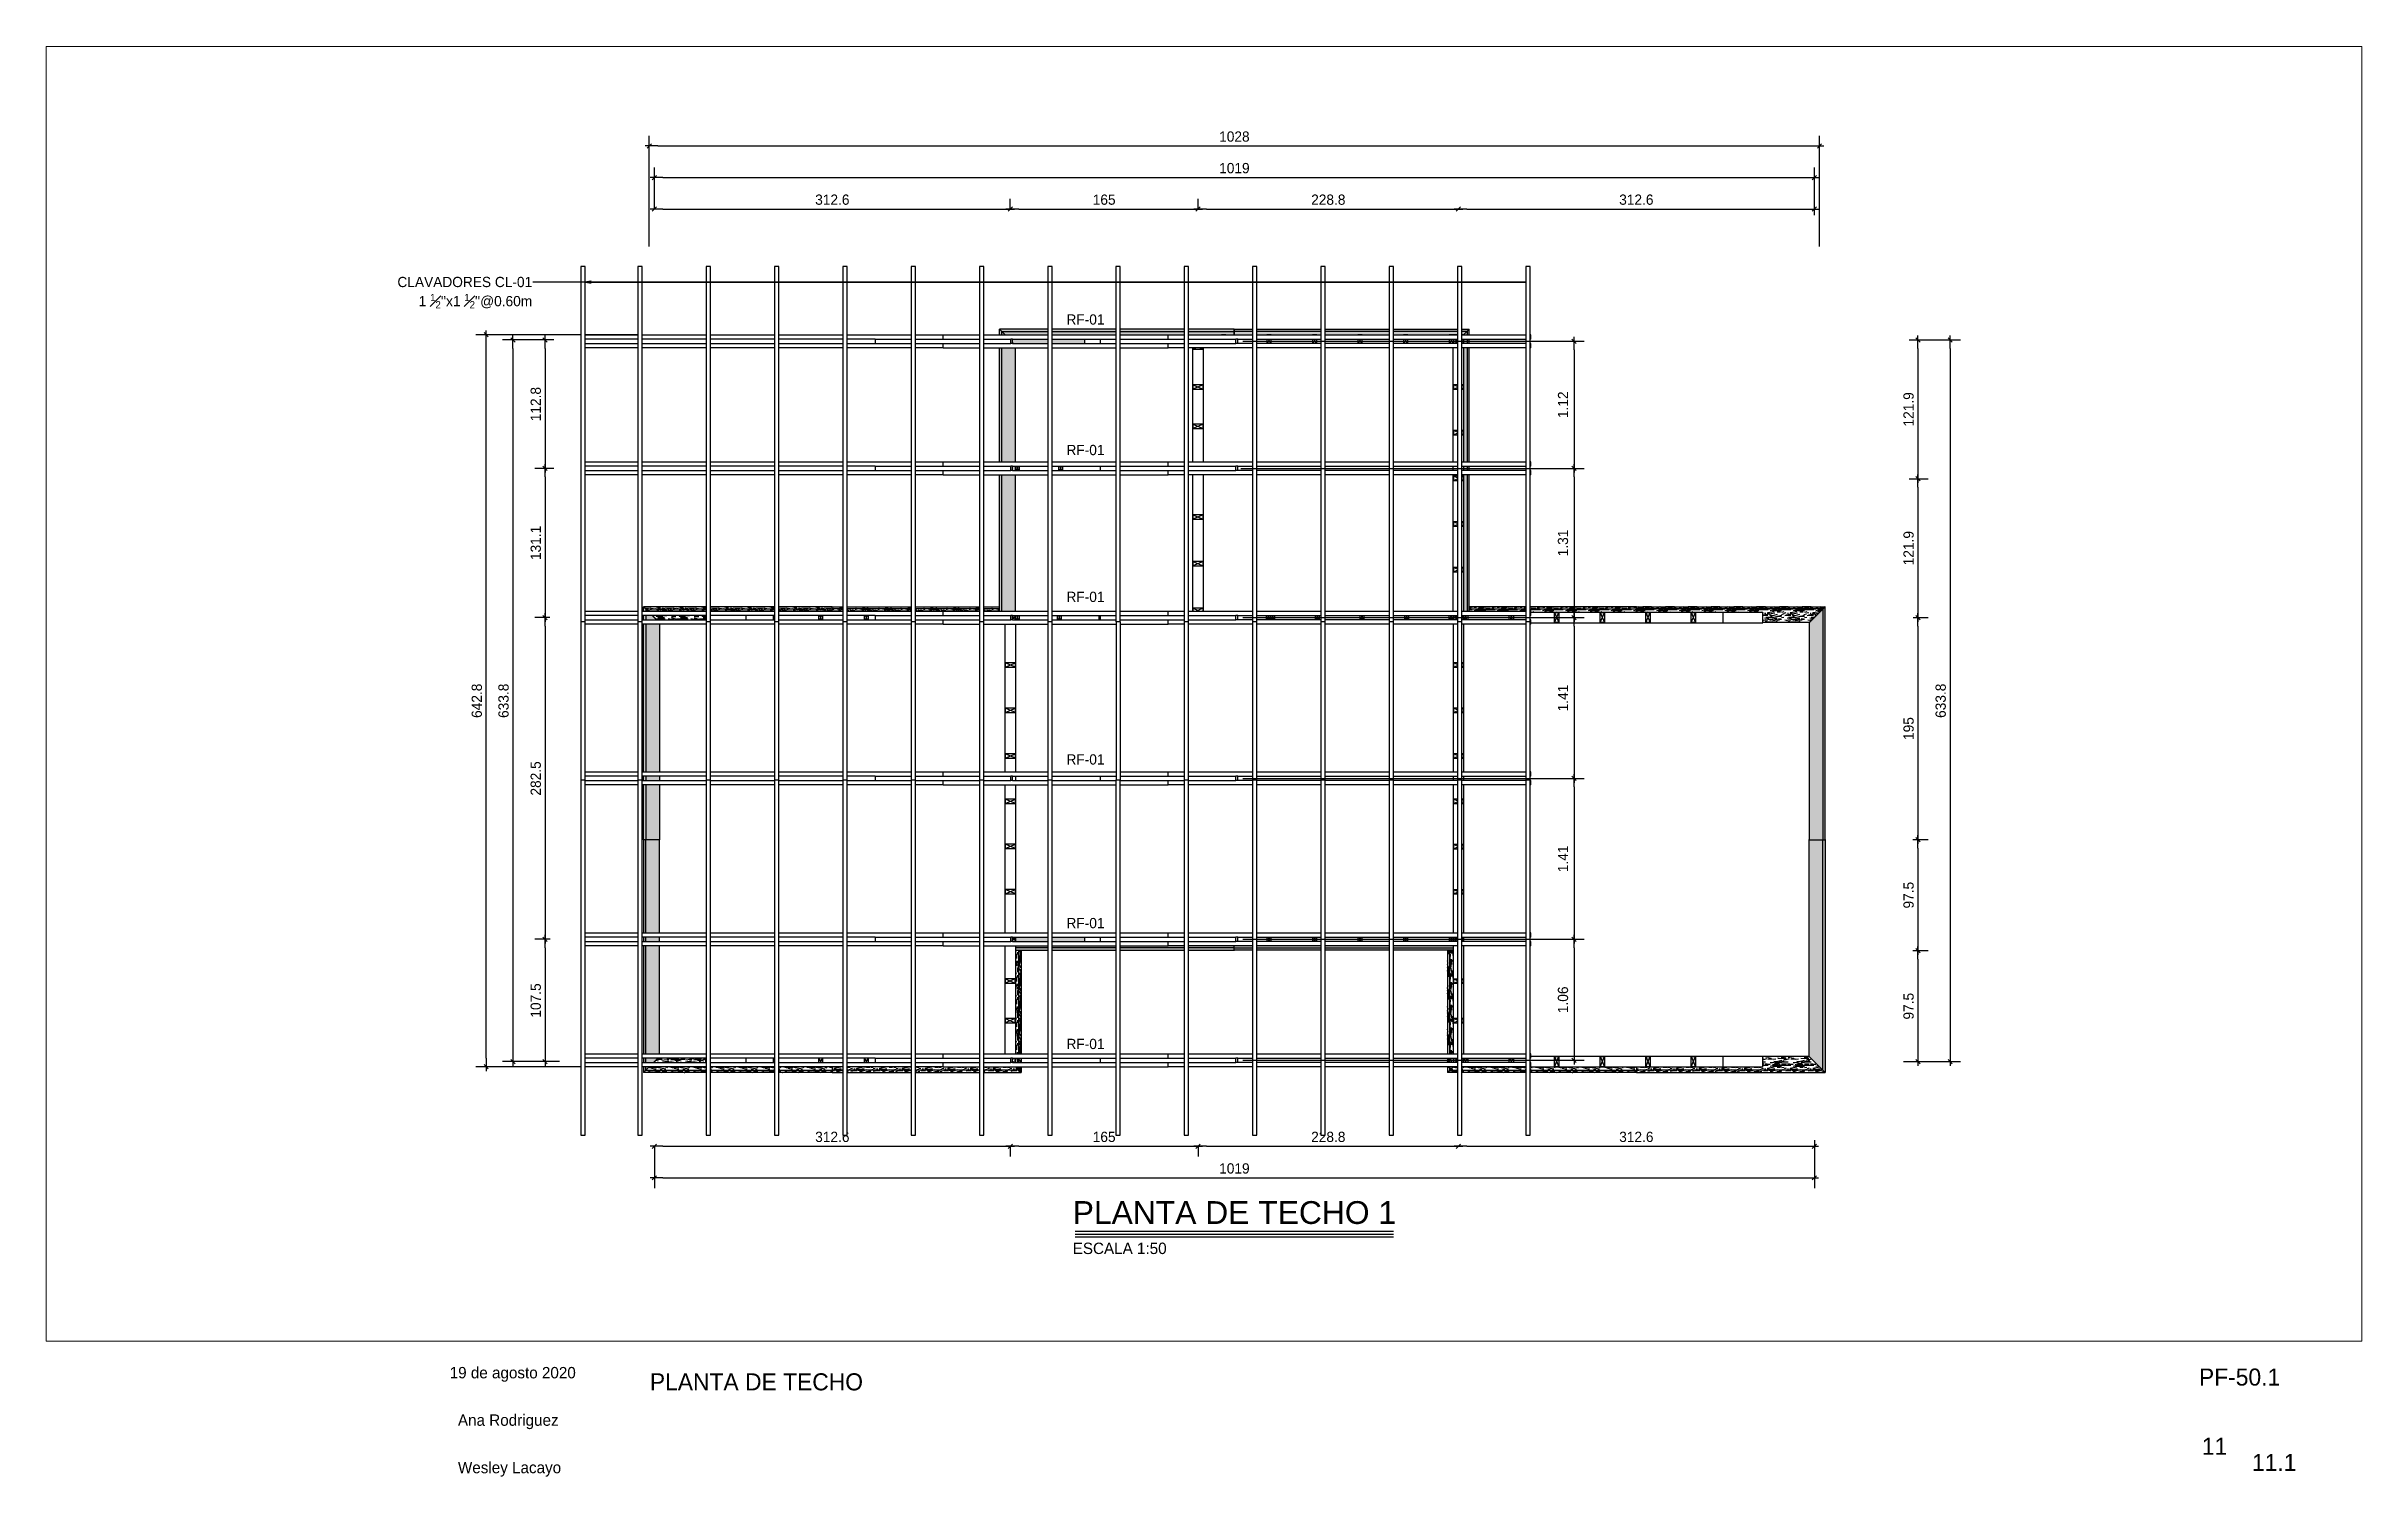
# Paper-space layout 'S-11' of a CAD drawing. Header units: millimetres. Extents: x 90.7 to 131.3, y 309.4 to 334.5.
# The model-space entities are those that its viewports show. They can reach past a viewport. Long polylines and large blocks are cut down to what shows.
import ezdxf
from ezdxf import colors
from ezdxf.entities.mleader import LeaderData, LeaderLine
from ezdxf.enums import TextEntityAlignment as Align
from ezdxf.math import Vec2, Vec3

# ---------------------------------------------------------------- set-up
doc = ezdxf.new("R2010")
doc.units = ezdxf.units.MM
doc.set_wipeout_variables(frame=1)
for name, color, linetype in [('0 @ 0.5', 7, 'Continuous'), ('ALFAJIAS', 3, 'Continuous'), ('BOTAGUAS', 8, 'Continuous'), ('CLAVADORES', 1, 'Continuous'), ('PANELES PARED', 8, 'Continuous'), ('TEXTO', 2, 'Continuous'), ('TEXTO @ 0.5', 2, 'Continuous'), ('TEXTOS TITULOS @ 0.5', 3, 'Continuous')]:
    doc.layers.add(name, color=color, linetype=linetype)
doc.styles.add('century gothic', font='GOTHIC.TTF')
doc.styles.add('NOTAS', font='GOTHIC.TTF')
doc.styles.add('SMCtitulos', font='sanss___.ttf')
doc.dimstyles.new('ANOTATIVE 100 SMCONSTRUCCIONES', dxfattribs={"dimscale": 0, "dimtxt": 0.18, "dimasz": 0.15, "dimexe": 0.18, "dimexo": 0.09, "dimgap": 0.1, "dimtad": 1, "dimzin": 0, "dimdsep": 46, "dimtxsty": 'century gothic', "dimblk1": 'FLECHA1', "dimblk2": 'FLECHA1', "dimsah": 1, "dimcen": 0.18, "dimdle": 0.075, "dimclrd": 1, "dimclre": 1, "dimclrt": 2, "dimaunit": 1, "dimadec": 0, "dimazin": 0, "dimtfac": 0.75, "dimtix": 1, "dimtmove": 2, "dimatfit": 3, "dimfxl": 0.09, "dimtvp": 1.5, "dimtfill": 1, "dimtolj": 1, "dimtzin": 0, "dimarcsym": 0})
doc.dimstyles.new('ANOTATIVE CM SMCONSTRUCCIONES', dxfattribs={"dimscale": 0, "dimtxt": 0.18, "dimasz": 0.15, "dimexe": 0.18, "dimexo": 0.18, "dimgap": 0.07, "dimtad": 1, "dimdec": 1, "dimlfac": 100, "dimdsep": 46, "dimtxsty": 'century gothic', "dimblk1": 'FLECHA1', "dimblk2": 'FLECHA1', "dimsah": 1, "dimcen": 0.18, "dimdle": 0.075, "dimclrd": 1, "dimclre": 1, "dimclrt": 2, "dimaunit": 1, "dimadec": 0, "dimazin": 2, "dimtfac": 0.75, "dimtdec": 1, "dimtix": 1, "dimtmove": 2, "dimatfit": 3, "dimfxl": 0.09, "dimtvp": 1.5, "dimtfill": 1, "dimtolj": 1, "dimtzin": 0, "dimarcsym": 0})
pattern_1 = [(0, (31.14303, 0.156), (0, 0.2), [0.04, -0.16]), (8.9726, (31.145034, 0.048), (1.200000005876, 0.199999525118), [0.0384708, -3.8086058]), (5.7105, (31.143034, 0.06), (1.800000034755, 0.19999710144), [0.0401996, -1.9697752]), (344.5779, (31.1430343, 0.12), (2.1999999038893, -0.5999974677634), [0.0601664, -5.9564754]), (353.6599, (31.147034, 0.186), (0.200000063208, 4.086e-07), [0.0362216, -1.7748552]), (345.0686, (31.153034, 0.072), (0.799999998317, -0.199999673879), [0.0310484, -3.0737864]), (348.6901, (31.083034, 0.188), (0.2000000583, 7.413e-08), [0.0815844, -0.9382194]), (5.7105, (31.145034, 0.03), (1.800000034755, 0.19999710144), [0.0200998, -1.989875]), (0, (31.14303, 0.114), (0, 0.2), [0.02, -0.18]), (0, (31.10303, 0.138), (0, 0.2), [0.06, -0.14]), (11.3099, (31.143034, 0.168), (0.79999995433, 0.19999948721), [0.020396, -0.9994078]), (2.7263, (31.123034, 0.094), (4.0000000589947, 0.1999992035454), [0.0420476, -4.1627116]), (352.4054, (31.133034, 0.088), (1.599999971597, -0.19999873671), [0.0302654, -2.9962834]), (0, (31.12303, 0.012), (0, 0.2), [0.04, -0.16]), (358.8309, (31.1030343, 0.002), (0.2000000366479, 1.5360345e-07), [0.0980204, -9.70402]), (0, (31.10303, 0.152), (0, 0.2), [0.02, -0.18]), (0, (31.12303, 0.168), (0, 0.2), [0.02, -0.18]), (0, (31.03303, 0.186), (0, 0.2), [0.03, -0.17]), (350.5377, (31.087034, 0.196), (0.200000015444, 7.752e-08), [0.0608276, -1.1557248]), (0, (31.02303, 0.196), (0, 0.2), [0.04, -0.16]), (0, (31.00103, 0.016), (0, 0.2), [0.022, -0.178]), (0, (31.10303, 0.026), (0, 0.2), [0.02, -0.18]), (0, (31.00103, 0.032), (0, 0.2), [0.042, -0.158]), (5.4403, (31.103034, 0.044), (1.9999999402303, 0.199998956714), [0.04219, -4.1768144]), (0, (31.10503, 0.06), (0, 0.2), [0.038, -0.162]), (0, (31.00103, 0.064), (0, 0.2), [0.022, -0.178]), (358.8309, (31.0250343, 0.096), (0.2000000366479, 1.5360345e-07), [0.0980204, -9.70402]), (0, (31.04303, 0.114), (0, 0.2), [0.02, -0.18]), (0, (31.02303, 0.12), (0, 0.2), [0.02, -0.18]), (0, (31.10303, 0.12), (0, 0.2), [0.04, -0.16]), (0, (31.06303, 0.124), (0, 0.2), [0.02, -0.18]), (0, (31.02303, 0.148), (0, 0.2), [0.04, -0.16]), (19.6538, (31.077034, 0.064), (2.200000050424, 0.79999891494), [0.0297322, -2.9434812]), (11.3099, (31.043034, 0.12), (0.79999995433, 0.19999948721), [0.020396, -0.9994078]), (11.3099, (31.123034, 0.11), (0.79999995433, 0.19999948721), [0.020396, -0.9994078]), (5.7105, (31.063034, 0.186), (1.800000034755, 0.19999710144), [0.0200998, -1.989875]), (349.6952, (31.001034, 0.2), (1.199999995396, -0.19999893933), [0.0223606, -2.213707]), (348.6901, (31.023034, 0.016), (0.2000000583, 7.413e-08), [0.020396, -0.9994078]), (90, (31.04303, 0.012), (-0.2, 1e-17), [0, -0.2]), (346.6076, (31.001034, 0.124), (3.400000044994, -0.7999939065965), [0.043174, -4.2742308]), (11.3099, (31.123034, 0.152), (0.79999995433, 0.19999948721), [0.020396, -0.9994078]), (10.3048, (31.123034, 0.026), (0.999999957606, 0.199999208868), [0.0223606, -2.213707]), (348.6901, (31.063034, 0.114), (0.2000000583, 7.413e-08), [0.020396, -0.9994078]), (348.6901, (31.083034, 0.124), (0.2000000583, 7.413e-08), [0.020396, -0.9994078]), (341.5651, (31.001034, 0.104), (0.19999995825, 2.3367e-07), [0.0252982, -0.6071572]), (345.9638, (31.023034, 0.172), (0.19999992115, 2.4875e-07), [0.0824622, -0.7421588]), (343.3008, (31.063034, 0.186), (1.399999991533, -0.39999874641), [0.0626418, -2.025419]), (0, (31.06303, 0.196), (0, 0.2), [0.024, -0.176]), (345.9638, (31.043034, 0.032), (0.19999992115, 2.4875e-07), [0.0824622, -0.7421588]), (345.9638, (31.023034, 0.046), (0.19999992115, 2.4875e-07), [0.0824622, -0.7421588]), (345.9638, (31.023034, 0.064), (0.19999992115, 2.4875e-07), [0.0824622, -0.7421588]), (349.6952, (31.001034, 0.152), (1.199999995396, -0.19999893933), [0.0223606, -2.213707]), (345.9638, (31.063034, 0.148), (0.19999992115, 2.4875e-07), [0.041231, -0.78339]), (349.6952, (31.001034, 0.088), (1.199999995396, -0.19999893933), [0.0223606, -2.213707]), (357.6141, (31.105034, 0.074), (0.199999989185, 2.452822e-07), [0.0480416, -4.756123]), (349.6952, (31.083034, 0.11), (1.199999995396, -0.19999893933), [0.0223606, -2.213707]), (12.5288, (31.105034, 0.106), (0.800000095695, 0.199999860747), [0.018439, -1.8254698]), (349.5626, (31.0010343, 0.078), (2.199999936494, -0.3999970687047), [0.0772788, -7.650591]), (351.8699, (31.077034, 0.064), (0.199999892184, -4.835e-08), [0.0282842, -1.3859292]), (4.7636, (31.023034, 0.084), (2.199999989955, 0.199998289923), [0.0481664, -2.3601524]), (0, (31.07103, 0.088), (0, 0.2), [0.062, -0.138]), (344.7449, (31.001034, 0.178), (0.799999942428, -0.199999664289), [0.0228036, -2.2575472]), (350.5377, (31.043034, 0.012), (0.200000015444, 7.752e-08), [0.0608276, -1.1557248]), (340.0169, (31.001034, 0.054), (0.599999976081, -0.19999986488), [0.0234094, -2.3175304]), (0, (31.16303, 0.172), (0, 0.2), [0.01, -0.19]), (0, (31.16303, 0.084), (0, 0.2), [0.02, -0.18]), (11.3099, (31.163034, 0.012), (0.79999995433, 0.19999948721), [0.020396, -0.9994078]), (0, (31.16503, 0.032), (0, 0.2), [0.036, -0.164]), (343.3008, (31.163034, 0.138), (1.399999991533, -0.39999874641), [0.0208806, -2.0671802]), (348.0207, (31.1650343, 0.096), (3.7999999222511, -0.8002195416064), [0.0368014, -6.7101288]), (90, (31.16303, 0.012), (-0.2, 1e-17), [0, -0.2]), (0, (31.18303, 0.016), (0, 0.2), [0.018, -0.182]), (0, (31.18303, 0.054), (0, 0.2), [0.018, -0.182]), (0, (31.18303, 0.064), (0, 0.2), [0.018, -0.182]), (336.0376, (31.183034, 0.132), (1.400000005486, -0.599997330343), [0.0196978, -1.9500724]), (348.5163, (31.1830343, 0.156), (0.99999999677376, -0.2000310941214), [0.0183676, -13.043105]), (341.5651, (31.183034, 0.084), (0.19999995825, 2.3367e-07), [0.0189736, -0.6134816]), (347.4712, (31.183034, 0.182), (1.000000064082, -0.19999992061), [0.018439, -1.8254698])]

psp = doc.layouts.new('S-11')

# ---------------------------------------------------------------- texts
at = {"layer": 'TEXTO', "color": 2, "attachment_point": 1, "style": 'century gothic'}
for s, insert, char_height, width in [('19 de agosto 2020', (97.74, 311.32), 0.2, 3.7301), ('{\\H3.3333x;PLANTA DE TECHO}', (101.257, 311.209), 0.09, 9.94155), ('PF-50.1', (128.474, 311.293), 0.3, 3.7301), ('Ana Rodriguez', (97.885, 310.487), 0.2, 3.7301), ('11', (128.524, 310.077), 0.3, 3.7301), ('Wesley Lacayo', (97.885, 309.654), 0.2, 3.7301), ('11.1', (129.406, 309.793), 0.3, 3.7301)]:
    psp.add_mtext(s, dxfattribs=dict(at, insert=insert, char_height=char_height, width=width))

msp = doc.modelspace()

# ---------------------------------------------------------------- texts
at = {"layer": 'TEXTO @ 0.5', "color": 2, "insert": (19488.8937, 4516.0387), "char_height": 0.09, "width": 0.238534, "attachment_point": 1, "style": 'century gothic'}
msp.add_mtext('RF-01 ', dxfattribs=at)

# ---------------------------------------------------------------- blocks, each defined once
blk = doc.blocks.new('*U170')
at = {"color": 2}
blk.add_line((0, 0.052), (5.594, 0.052), dxfattribs=at)
at = {"color": 250}
blk.add_line((0, 0), (5.594, 0), dxfattribs=at)
at = {"color": 7}
blk.add_line((0, -0.047), (5.594, -0.047), dxfattribs=at)
at = {"color": 0, "linetype": 'ByBlock', "lineweight": -2, "style": 'NOTAS'}
for tag, p in [('1TITLE', (0.027, 1.014)), ('2TITLE', (-0.043, 0.181))]:
    blk.add_attdef(tag, p, '', height=0.3, dxfattribs=at)
blk.add_attdef('SCALE', text='', height=0.18, dxfattribs=at).set_placement((-0.043, -0.148), align=Align.TOP_LEFT)
blk = doc.blocks.new('FLECHA1')
at = {"color": 1}
blk.add_line((-1, 0), (0.5, 0), dxfattribs=at)
at = {"color": 4}
blk.add_line((-0.25, -0.25), (0.25, 0.25), dxfattribs=at)
blk = doc.blocks.new('*D130')
at = {"color": 1, "lineweight": -2, "transparency": 16777216}
for p, q in [((19485.274, 4523.33), (19485.274, 4523.415)), ((19488.4, 4523.33), (19488.4, 4523.415)), ((19485.349, 4523.325), (19488.325, 4523.325))]:
    blk.add_line(p, q, dxfattribs=at)
at = {"layer": 'Defpoints', "color": 0, "transparency": 16777216}
for p in [(19485.274, 4523.24), (19488.4, 4523.325), (19488.4, 4523.24)]:
    blk.add_point(p, dxfattribs=at)
at = {"color": 1, "lineweight": -2, "transparency": 16777216, "xscale": 0.075, "yscale": 0.075, "zscale": 0.075, "rotation": 180}
blk.add_blockref('FLECHA1', (19485.274, 4523.325), dxfattribs=at)
at = {"color": 1, "lineweight": -2, "transparency": 16777216, "xscale": 0.075, "yscale": 0.075, "zscale": 0.075}
blk.add_blockref('FLECHA1', (19488.4, 4523.325), dxfattribs=at)
at = {"color": 2, "transparency": 16777216, "insert": (19486.837, 4523.407), "char_height": 0.09, "attachment_point": 5, "style": 'century gothic', "bg_fill": 3, "box_fill_scale": 1.1, "bg_fill_color": 256, "bg_fill_true_color": 13158600, "bg_fill_transparency": 0}
blk.add_mtext('\\A1;312.6', dxfattribs=at)
blk = doc.blocks.new('*D131')
at = {"color": 1, "lineweight": -2, "transparency": 16777216}
for p, q in [((19488.4, 4523.33), (19488.4, 4523.415)), ((19490.05, 4523.32), (19490.05, 4523.415)), ((19488.475, 4523.325), (19489.975, 4523.325))]:
    blk.add_line(p, q, dxfattribs=at)
at = {"layer": 'Defpoints', "color": 0, "transparency": 16777216}
for p in [(19488.4, 4523.24), (19490.05, 4523.325), (19490.05, 4523.23)]:
    blk.add_point(p, dxfattribs=at)
at = {"color": 1, "lineweight": -2, "transparency": 16777216, "xscale": 0.075, "yscale": 0.075, "zscale": 0.075, "rotation": 180}
blk.add_blockref('FLECHA1', (19488.4, 4523.325), dxfattribs=at)
at = {"color": 1, "lineweight": -2, "transparency": 16777216, "xscale": 0.075, "yscale": 0.075, "zscale": 0.075}
blk.add_blockref('FLECHA1', (19490.05, 4523.325), dxfattribs=at)
at = {"color": 2, "transparency": 16777216, "insert": (19489.225, 4523.407), "char_height": 0.09, "attachment_point": 5, "style": 'century gothic', "bg_fill": 3, "box_fill_scale": 1.1, "bg_fill_color": 256, "bg_fill_true_color": 13158600, "bg_fill_transparency": 0}
blk.add_mtext('\\A1;165', dxfattribs=at)
blk = doc.blocks.new('*D132')
at = {"color": 1, "lineweight": -2, "transparency": 16777216}
for p, q in [((19490.05, 4523.32), (19490.05, 4523.415)), ((19490.125, 4523.325), (19492.262, 4523.325))]:
    blk.add_line(p, q, dxfattribs=at)
at = {"layer": 'Defpoints', "color": 0, "transparency": 16777216}
for p in [(19490.05, 4523.23), (19492.337, 4523.325), (19492.337, 4523.325)]:
    blk.add_point(p, dxfattribs=at)
at = {"color": 1, "lineweight": -2, "transparency": 16777216, "xscale": 0.075, "yscale": 0.075, "zscale": 0.075, "rotation": 180}
blk.add_blockref('FLECHA1', (19490.05, 4523.325), dxfattribs=at)
at = {"color": 1, "lineweight": -2, "transparency": 16777216, "xscale": 0.075, "yscale": 0.075, "zscale": 0.075}
blk.add_blockref('FLECHA1', (19492.337, 4523.325), dxfattribs=at)
at = {"color": 2, "transparency": 16777216, "insert": (19491.194, 4523.407), "char_height": 0.09, "attachment_point": 5, "style": 'century gothic', "bg_fill": 3, "box_fill_scale": 1.1, "bg_fill_color": 256, "bg_fill_true_color": 13158600, "bg_fill_transparency": 0}
blk.add_mtext('\\A1;228.8', dxfattribs=at)
blk = doc.blocks.new('*D133')
at = {"color": 1, "lineweight": -2, "transparency": 16777216}
for p, q in [((19495.464, 4523.302), (19495.464, 4523.415)), ((19492.412, 4523.325), (19495.389, 4523.325))]:
    blk.add_line(p, q, dxfattribs=at)
at = {"layer": 'Defpoints', "color": 0, "transparency": 16777216}
for p in [(19492.337, 4523.325), (19495.464, 4523.325), (19495.464, 4523.212)]:
    blk.add_point(p, dxfattribs=at)
at = {"color": 1, "lineweight": -2, "transparency": 16777216, "xscale": 0.075, "yscale": 0.075, "zscale": 0.075, "rotation": 180}
blk.add_blockref('FLECHA1', (19492.337, 4523.325), dxfattribs=at)
at = {"color": 1, "lineweight": -2, "transparency": 16777216, "xscale": 0.075, "yscale": 0.075, "zscale": 0.075}
blk.add_blockref('FLECHA1', (19495.464, 4523.325), dxfattribs=at)
at = {"color": 2, "transparency": 16777216, "insert": (19493.9, 4523.407), "char_height": 0.09, "attachment_point": 5, "style": 'century gothic', "bg_fill": 3, "box_fill_scale": 1.1, "bg_fill_color": 256, "bg_fill_true_color": 13158600, "bg_fill_transparency": 0}
blk.add_mtext('\\A1;312.6', dxfattribs=at)
blk = doc.blocks.new('*D134')
at = {"color": 1, "lineweight": -2, "transparency": 16777216}
for p, q in [((19485.274, 4523.33), (19485.274, 4523.691)), ((19495.464, 4523.27), (19495.464, 4523.691)), ((19485.349, 4523.601), (19495.389, 4523.601))]:
    blk.add_line(p, q, dxfattribs=at)
at = {"layer": 'Defpoints', "color": 0, "transparency": 16777216}
for p in [(19495.464, 4523.601), (19485.274, 4523.24), (19495.464, 4523.18)]:
    blk.add_point(p, dxfattribs=at)
at = {"color": 1, "lineweight": -2, "transparency": 16777216, "xscale": 0.075, "yscale": 0.075, "zscale": 0.075, "rotation": 180}
blk.add_blockref('FLECHA1', (19485.274, 4523.601), dxfattribs=at)
at = {"color": 1, "lineweight": -2, "transparency": 16777216, "xscale": 0.075, "yscale": 0.075, "zscale": 0.075}
blk.add_blockref('FLECHA1', (19495.464, 4523.601), dxfattribs=at)
at = {"color": 2, "transparency": 16777216, "insert": (19490.369, 4523.684), "char_height": 0.09, "attachment_point": 5, "style": 'century gothic', "bg_fill": 3, "box_fill_scale": 1.1, "bg_fill_color": 256, "bg_fill_true_color": 13158600, "bg_fill_transparency": 0}
blk.add_mtext('\\A1;1019', dxfattribs=at)
blk = doc.blocks.new('*D114')
at = {"color": 1, "lineweight": -2, "transparency": 16777216}
for p, q in [((19484.39, 4522.176), (19484.224, 4522.176)), ((19484.314, 4522.101), (19484.314, 4521.123)), ((19484.39, 4521.048), (19484.224, 4521.048))]:
    blk.add_line(p, q, dxfattribs=at)
at = {"layer": 'Defpoints', "color": 0, "transparency": 16777216}
for p in [(19484.48, 4522.176), (19484.314, 4521.048), (19484.48, 4521.048)]:
    blk.add_point(p, dxfattribs=at)
at = {"color": 1, "lineweight": -2, "transparency": 16777216, "xscale": 0.075, "yscale": 0.075, "zscale": 0.075}
for p, rotation in [((19484.314, 4522.176), 90), ((19484.314, 4521.048), 270)]:
    blk.add_blockref('FLECHA1', p, dxfattribs=dict(at, rotation=rotation))
at = {"color": 2, "transparency": 16777216, "insert": (19484.232, 4521.612), "char_height": 0.09, "attachment_point": 5, "rotation": 90, "style": 'century gothic', "bg_fill": 3, "box_fill_scale": 1.1, "bg_fill_color": 256, "bg_fill_true_color": 13158600, "bg_fill_transparency": 0}
blk.add_mtext('\\A1;112.8', dxfattribs=at)
blk = doc.blocks.new('*D115')
at = {"color": 1, "lineweight": -2, "transparency": 16777216}
for p, q in [((19484.39, 4521.048), (19484.224, 4521.048)), ((19484.314, 4520.973), (19484.314, 4519.813)), ((19484.355, 4519.738), (19484.224, 4519.738))]:
    blk.add_line(p, q, dxfattribs=at)
at = {"layer": 'Defpoints', "color": 0, "transparency": 16777216}
for p in [(19484.48, 4521.048), (19484.314, 4519.738), (19484.445, 4519.738)]:
    blk.add_point(p, dxfattribs=at)
at = {"color": 1, "lineweight": -2, "transparency": 16777216, "xscale": 0.075, "yscale": 0.075, "zscale": 0.075}
for p, rotation in [((19484.314, 4521.048), 90), ((19484.314, 4519.738), 270)]:
    blk.add_blockref('FLECHA1', p, dxfattribs=dict(at, rotation=rotation))
at = {"color": 2, "transparency": 16777216, "insert": (19484.232, 4520.393), "char_height": 0.09, "attachment_point": 5, "rotation": 90, "style": 'century gothic', "bg_fill": 3, "box_fill_scale": 1.1, "bg_fill_color": 256, "bg_fill_true_color": 13158600, "bg_fill_transparency": 0}
blk.add_mtext('\\A1;131.1', dxfattribs=at)
blk = doc.blocks.new('*D116')
at = {"color": 1, "lineweight": -2, "transparency": 16777216}
for p, q in [((19484.355, 4519.738), (19484.224, 4519.738)), ((19484.314, 4519.663), (19484.314, 4516.988)), ((19484.358, 4516.913), (19484.224, 4516.913))]:
    blk.add_line(p, q, dxfattribs=at)
at = {"layer": 'Defpoints', "color": 0, "transparency": 16777216}
for p in [(19484.445, 4519.738), (19484.314, 4516.913), (19484.448, 4516.913)]:
    blk.add_point(p, dxfattribs=at)
at = {"color": 1, "lineweight": -2, "transparency": 16777216, "xscale": 0.075, "yscale": 0.075, "zscale": 0.075}
for p, rotation in [((19484.314, 4519.738), 90), ((19484.314, 4516.913), 270)]:
    blk.add_blockref('FLECHA1', p, dxfattribs=dict(at, rotation=rotation))
at = {"color": 2, "transparency": 16777216, "insert": (19484.232, 4518.325), "char_height": 0.09, "attachment_point": 5, "rotation": 90, "style": 'century gothic', "bg_fill": 3, "box_fill_scale": 1.1, "bg_fill_color": 256, "bg_fill_true_color": 13158600, "bg_fill_transparency": 0}
blk.add_mtext('\\A1;282.5', dxfattribs=at)
blk = doc.blocks.new('*D117')
at = {"color": 1, "lineweight": -2, "transparency": 16777216}
for p, q in [((19484.358, 4516.913), (19484.224, 4516.913)), ((19484.314, 4516.838), (19484.314, 4515.913)), ((19484.44, 4515.838), (19484.224, 4515.838))]:
    blk.add_line(p, q, dxfattribs=at)
at = {"layer": 'Defpoints', "color": 0, "transparency": 16777216}
for p in [(19484.448, 4516.913), (19484.314, 4515.838), (19484.53, 4515.838)]:
    blk.add_point(p, dxfattribs=at)
at = {"color": 1, "lineweight": -2, "transparency": 16777216, "xscale": 0.075, "yscale": 0.075, "zscale": 0.075}
for p, rotation in [((19484.314, 4516.913), 90), ((19484.314, 4515.838), 270)]:
    blk.add_blockref('FLECHA1', p, dxfattribs=dict(at, rotation=rotation))
at = {"color": 2, "transparency": 16777216, "insert": (19484.232, 4516.375), "char_height": 0.09, "attachment_point": 5, "rotation": 90, "style": 'century gothic', "bg_fill": 3, "box_fill_scale": 1.1, "bg_fill_color": 256, "bg_fill_true_color": 13158600, "bg_fill_transparency": 0}
blk.add_mtext('\\A1;107.5', dxfattribs=at)
blk = doc.blocks.new('*D118')
at = {"color": 1, "lineweight": -2, "transparency": 16777216}
for p, q in [((19484.39, 4522.176), (19483.941, 4522.176)), ((19484.031, 4522.101), (19484.031, 4515.913)), ((19484.39, 4515.838), (19483.941, 4515.838))]:
    blk.add_line(p, q, dxfattribs=at)
at = {"layer": 'Defpoints', "color": 0, "transparency": 16777216}
for p in [(19484.48, 4522.176), (19484.031, 4515.838), (19484.48, 4515.838)]:
    blk.add_point(p, dxfattribs=at)
at = {"color": 1, "lineweight": -2, "transparency": 16777216, "xscale": 0.075, "yscale": 0.075, "zscale": 0.075}
for p, rotation in [((19484.031, 4522.176), 90), ((19484.031, 4515.838), 270)]:
    blk.add_blockref('FLECHA1', p, dxfattribs=dict(at, rotation=rotation))
at = {"color": 2, "transparency": 16777216, "insert": (19483.949, 4519.007), "char_height": 0.09, "attachment_point": 5, "rotation": 90, "style": 'century gothic', "bg_fill": 3, "box_fill_scale": 1.1, "bg_fill_color": 256, "bg_fill_true_color": 13158600, "bg_fill_transparency": 0}
blk.add_mtext('\\A1;633.8', dxfattribs=at)
blk = doc.blocks.new('*D119')
at = {"color": 1, "lineweight": -2, "transparency": 16777216}
for p, q in [((19485.274, 4515.089), (19485.274, 4515.005)), ((19485.349, 4515.095), (19488.325, 4515.095)), ((19488.4, 4515.089), (19488.4, 4515.005))]:
    blk.add_line(p, q, dxfattribs=at)
at = {"layer": 'Defpoints', "color": 0, "transparency": 16777216}
for p in [(19485.274, 4515.179), (19488.4, 4515.179), (19488.4, 4515.095)]:
    blk.add_point(p, dxfattribs=at)
at = {"color": 1, "lineweight": -2, "transparency": 16777216, "xscale": 0.075, "yscale": 0.075, "zscale": 0.075, "rotation": 180}
blk.add_blockref('FLECHA1', (19485.274, 4515.095), dxfattribs=at)
at = {"color": 1, "lineweight": -2, "transparency": 16777216, "xscale": 0.075, "yscale": 0.075, "zscale": 0.075}
blk.add_blockref('FLECHA1', (19488.4, 4515.095), dxfattribs=at)
at = {"color": 2, "transparency": 16777216, "insert": (19486.837, 4515.177), "char_height": 0.09, "attachment_point": 5, "style": 'century gothic', "bg_fill": 3, "box_fill_scale": 1.1, "bg_fill_color": 256, "bg_fill_true_color": 13158600, "bg_fill_transparency": 0}
blk.add_mtext('\\A1;312.6', dxfattribs=at)
blk = doc.blocks.new('*D120')
at = {"color": 1, "lineweight": -2, "transparency": 16777216}
for p, q in [((19488.4, 4515.089), (19488.4, 4515.005)), ((19488.475, 4515.095), (19489.975, 4515.095)), ((19490.05, 4515.099), (19490.05, 4515.005))]:
    blk.add_line(p, q, dxfattribs=at)
at = {"layer": 'Defpoints', "color": 0, "transparency": 16777216}
for p in [(19488.4, 4515.179), (19490.05, 4515.189), (19490.05, 4515.095)]:
    blk.add_point(p, dxfattribs=at)
at = {"color": 1, "lineweight": -2, "transparency": 16777216, "xscale": 0.075, "yscale": 0.075, "zscale": 0.075, "rotation": 180}
blk.add_blockref('FLECHA1', (19488.4, 4515.095), dxfattribs=at)
at = {"color": 1, "lineweight": -2, "transparency": 16777216, "xscale": 0.075, "yscale": 0.075, "zscale": 0.075}
blk.add_blockref('FLECHA1', (19490.05, 4515.095), dxfattribs=at)
at = {"color": 2, "transparency": 16777216, "insert": (19489.225, 4515.177), "char_height": 0.09, "attachment_point": 5, "style": 'century gothic', "bg_fill": 3, "box_fill_scale": 1.1, "bg_fill_color": 256, "bg_fill_true_color": 13158600, "bg_fill_transparency": 0}
blk.add_mtext('\\A1;165', dxfattribs=at)
blk = doc.blocks.new('*D121')
at = {"color": 1, "lineweight": -2, "transparency": 16777216}
for p, q in [((19490.05, 4515.099), (19490.05, 4515.005)), ((19490.125, 4515.095), (19492.262, 4515.095))]:
    blk.add_line(p, q, dxfattribs=at)
at = {"layer": 'Defpoints', "color": 0, "transparency": 16777216}
for p in [(19490.05, 4515.189), (19492.337, 4515.095), (19492.337, 4515.095)]:
    blk.add_point(p, dxfattribs=at)
at = {"color": 1, "lineweight": -2, "transparency": 16777216, "xscale": 0.075, "yscale": 0.075, "zscale": 0.075, "rotation": 180}
blk.add_blockref('FLECHA1', (19490.05, 4515.095), dxfattribs=at)
at = {"color": 1, "lineweight": -2, "transparency": 16777216, "xscale": 0.075, "yscale": 0.075, "zscale": 0.075}
blk.add_blockref('FLECHA1', (19492.337, 4515.095), dxfattribs=at)
at = {"color": 2, "transparency": 16777216, "insert": (19491.194, 4515.177), "char_height": 0.09, "attachment_point": 5, "style": 'century gothic', "bg_fill": 3, "box_fill_scale": 1.1, "bg_fill_color": 256, "bg_fill_true_color": 13158600, "bg_fill_transparency": 0}
blk.add_mtext('\\A1;228.8', dxfattribs=at)
blk = doc.blocks.new('*D122')
at = {"color": 1, "lineweight": -2, "transparency": 16777216}
for p, q in [((19492.412, 4515.095), (19495.389, 4515.095)), ((19495.464, 4515.117), (19495.464, 4515.005))]:
    blk.add_line(p, q, dxfattribs=at)
at = {"layer": 'Defpoints', "color": 0, "transparency": 16777216}
for p in [(19492.337, 4515.095), (19495.464, 4515.207), (19495.464, 4515.095)]:
    blk.add_point(p, dxfattribs=at)
at = {"color": 1, "lineweight": -2, "transparency": 16777216, "xscale": 0.075, "yscale": 0.075, "zscale": 0.075, "rotation": 180}
blk.add_blockref('FLECHA1', (19492.337, 4515.095), dxfattribs=at)
at = {"color": 1, "lineweight": -2, "transparency": 16777216, "xscale": 0.075, "yscale": 0.075, "zscale": 0.075}
blk.add_blockref('FLECHA1', (19495.464, 4515.095), dxfattribs=at)
at = {"color": 2, "transparency": 16777216, "insert": (19493.9, 4515.177), "char_height": 0.09, "attachment_point": 5, "style": 'century gothic', "bg_fill": 3, "box_fill_scale": 1.1, "bg_fill_color": 256, "bg_fill_true_color": 13158600, "bg_fill_transparency": 0}
blk.add_mtext('\\A1;312.6', dxfattribs=at)
blk = doc.blocks.new('*D123')
at = {"color": 1, "lineweight": -2, "transparency": 16777216}
for p, q in [((19485.274, 4515.089), (19485.274, 4514.728)), ((19495.464, 4515.149), (19495.464, 4514.728)), ((19485.349, 4514.818), (19495.389, 4514.818))]:
    blk.add_line(p, q, dxfattribs=at)
at = {"layer": 'Defpoints', "color": 0, "transparency": 16777216}
for p in [(19485.274, 4515.179), (19495.464, 4515.239), (19495.464, 4514.818)]:
    blk.add_point(p, dxfattribs=at)
at = {"color": 1, "lineweight": -2, "transparency": 16777216, "xscale": 0.075, "yscale": 0.075, "zscale": 0.075, "rotation": 180}
blk.add_blockref('FLECHA1', (19485.274, 4514.818), dxfattribs=at)
at = {"color": 1, "lineweight": -2, "transparency": 16777216, "xscale": 0.075, "yscale": 0.075, "zscale": 0.075}
blk.add_blockref('FLECHA1', (19495.464, 4514.818), dxfattribs=at)
at = {"color": 2, "transparency": 16777216, "insert": (19490.369, 4514.9), "char_height": 0.09, "attachment_point": 5, "style": 'century gothic', "bg_fill": 3, "box_fill_scale": 1.1, "bg_fill_color": 256, "bg_fill_true_color": 13158600, "bg_fill_transparency": 0}
blk.add_mtext('\\A1;1019', dxfattribs=at)
blk = doc.blocks.new('*D124')
at = {"color": 1, "lineweight": -2, "transparency": 16777216}
for p, q in [((19496.298, 4522.176), (19496.464, 4522.176)), ((19496.374, 4522.101), (19496.374, 4521.032)), ((19496.298, 4520.957), (19496.464, 4520.957))]:
    blk.add_line(p, q, dxfattribs=at)
at = {"layer": 'Defpoints', "color": 0, "transparency": 16777216}
for p in [(19496.208, 4522.176), (19496.208, 4520.957), (19496.374, 4520.957)]:
    blk.add_point(p, dxfattribs=at)
at = {"color": 1, "lineweight": -2, "transparency": 16777216, "xscale": 0.075, "yscale": 0.075, "zscale": 0.075}
for p, rotation in [((19496.374, 4522.176), 90), ((19496.374, 4520.957), 270)]:
    blk.add_blockref('FLECHA1', p, dxfattribs=dict(at, rotation=rotation))
at = {"color": 2, "transparency": 16777216, "insert": (19496.292, 4521.566), "char_height": 0.09, "attachment_point": 5, "rotation": 90, "style": 'century gothic', "bg_fill": 3, "box_fill_scale": 1.1, "bg_fill_color": 256, "bg_fill_true_color": 13158600, "bg_fill_transparency": 0}
blk.add_mtext('\\A1;121.9', dxfattribs=at)
blk = doc.blocks.new('*D125')
at = {"color": 1, "lineweight": -2, "transparency": 16777216}
for p, q in [((19496.298, 4520.957), (19496.464, 4520.957)), ((19496.374, 4520.882), (19496.374, 4519.813)), ((19496.333, 4519.738), (19496.464, 4519.738))]:
    blk.add_line(p, q, dxfattribs=at)
at = {"layer": 'Defpoints', "color": 0, "transparency": 16777216}
for p in [(19496.208, 4520.957), (19496.243, 4519.738), (19496.374, 4519.738)]:
    blk.add_point(p, dxfattribs=at)
at = {"color": 1, "lineweight": -2, "transparency": 16777216, "xscale": 0.075, "yscale": 0.075, "zscale": 0.075}
for p, rotation in [((19496.374, 4520.957), 90), ((19496.374, 4519.738), 270)]:
    blk.add_blockref('FLECHA1', p, dxfattribs=dict(at, rotation=rotation))
at = {"color": 2, "transparency": 16777216, "insert": (19496.292, 4520.347), "char_height": 0.09, "attachment_point": 5, "rotation": 90, "style": 'century gothic', "bg_fill": 3, "box_fill_scale": 1.1, "bg_fill_color": 256, "bg_fill_true_color": 13158600, "bg_fill_transparency": 0}
blk.add_mtext('\\A1;121.9', dxfattribs=at)
blk = doc.blocks.new('*D126')
at = {"color": 1, "lineweight": -2, "transparency": 16777216}
for p, q in [((19496.333, 4519.738), (19496.464, 4519.738)), ((19496.374, 4519.663), (19496.374, 4517.863)), ((19496.33, 4517.788), (19496.464, 4517.788))]:
    blk.add_line(p, q, dxfattribs=at)
at = {"layer": 'Defpoints', "color": 0, "transparency": 16777216}
for p in [(19496.243, 4519.738), (19496.24, 4517.788), (19496.374, 4517.788)]:
    blk.add_point(p, dxfattribs=at)
at = {"color": 1, "lineweight": -2, "transparency": 16777216, "xscale": 0.075, "yscale": 0.075, "zscale": 0.075}
for p, rotation in [((19496.374, 4519.738), 90), ((19496.374, 4517.788), 270)]:
    blk.add_blockref('FLECHA1', p, dxfattribs=dict(at, rotation=rotation))
at = {"color": 2, "transparency": 16777216, "insert": (19496.292, 4518.763), "char_height": 0.09, "attachment_point": 5, "rotation": 90, "style": 'century gothic', "bg_fill": 3, "box_fill_scale": 1.1, "bg_fill_color": 256, "bg_fill_true_color": 13158600, "bg_fill_transparency": 0}
blk.add_mtext('\\A1;195', dxfattribs=at)
blk = doc.blocks.new('*D127')
at = {"color": 1, "lineweight": -2, "transparency": 16777216}
for p, q in [((19496.33, 4517.788), (19496.464, 4517.788)), ((19496.374, 4517.713), (19496.374, 4516.888)), ((19496.329, 4516.813), (19496.464, 4516.813))]:
    blk.add_line(p, q, dxfattribs=at)
at = {"layer": 'Defpoints', "color": 0, "transparency": 16777216}
for p in [(19496.24, 4517.788), (19496.239, 4516.813), (19496.374, 4516.813)]:
    blk.add_point(p, dxfattribs=at)
at = {"color": 1, "lineweight": -2, "transparency": 16777216, "xscale": 0.075, "yscale": 0.075, "zscale": 0.075}
for p, rotation in [((19496.374, 4517.788), 90), ((19496.374, 4516.813), 270)]:
    blk.add_blockref('FLECHA1', p, dxfattribs=dict(at, rotation=rotation))
at = {"color": 2, "transparency": 16777216, "insert": (19496.292, 4517.3), "char_height": 0.09, "attachment_point": 5, "rotation": 90, "style": 'century gothic', "bg_fill": 3, "box_fill_scale": 1.1, "bg_fill_color": 256, "bg_fill_true_color": 13158600, "bg_fill_transparency": 0}
blk.add_mtext('\\A1;97.5', dxfattribs=at)
blk = doc.blocks.new('*D128')
at = {"color": 1, "lineweight": -2, "transparency": 16777216}
for p, q in [((19496.329, 4516.813), (19496.464, 4516.813)), ((19496.374, 4516.738), (19496.374, 4515.913)), ((19496.248, 4515.838), (19496.464, 4515.838))]:
    blk.add_line(p, q, dxfattribs=at)
at = {"layer": 'Defpoints', "color": 0, "transparency": 16777216}
for p in [(19496.239, 4516.813), (19496.158, 4515.838), (19496.374, 4515.838)]:
    blk.add_point(p, dxfattribs=at)
at = {"color": 1, "lineweight": -2, "transparency": 16777216, "xscale": 0.075, "yscale": 0.075, "zscale": 0.075}
for p, rotation in [((19496.374, 4516.813), 90), ((19496.374, 4515.838), 270)]:
    blk.add_blockref('FLECHA1', p, dxfattribs=dict(at, rotation=rotation))
at = {"color": 2, "transparency": 16777216, "insert": (19496.292, 4516.325), "char_height": 0.09, "attachment_point": 5, "rotation": 90, "style": 'century gothic', "bg_fill": 3, "box_fill_scale": 1.1, "bg_fill_color": 256, "bg_fill_true_color": 13158600, "bg_fill_transparency": 0}
blk.add_mtext('\\A1;97.5', dxfattribs=at)
blk = doc.blocks.new('*D129')
at = {"color": 1, "lineweight": -2, "transparency": 16777216}
for p, q in [((19496.298, 4522.176), (19496.747, 4522.176)), ((19496.657, 4522.101), (19496.657, 4515.913)), ((19496.298, 4515.838), (19496.747, 4515.838))]:
    blk.add_line(p, q, dxfattribs=at)
at = {"layer": 'Defpoints', "color": 0, "transparency": 16777216}
for p in [(19496.208, 4522.176), (19496.208, 4515.838), (19496.657, 4515.838)]:
    blk.add_point(p, dxfattribs=at)
at = {"color": 1, "lineweight": -2, "transparency": 16777216, "xscale": 0.075, "yscale": 0.075, "zscale": 0.075}
for p, rotation in [((19496.657, 4522.176), 90), ((19496.657, 4515.838), 270)]:
    blk.add_blockref('FLECHA1', p, dxfattribs=dict(at, rotation=rotation))
at = {"color": 2, "transparency": 16777216, "insert": (19496.574, 4519.007), "char_height": 0.09, "attachment_point": 5, "rotation": 90, "style": 'century gothic', "bg_fill": 3, "box_fill_scale": 1.1, "bg_fill_color": 256, "bg_fill_true_color": 13158600, "bg_fill_transparency": 0}
blk.add_mtext('\\A1;633.8', dxfattribs=at)
blk = doc.blocks.new('*D112')
at = {"color": 1, "lineweight": -2, "transparency": 16777216}
for p, q in [((19485.139, 4522.221), (19483.706, 4522.221)), ((19483.796, 4515.868), (19483.796, 4522.146)), ((19485.139, 4515.793), (19483.706, 4515.793))]:
    blk.add_line(p, q, dxfattribs=at)
at = {"layer": 'Defpoints', "color": 0, "transparency": 16777216}
for p in [(19483.796, 4522.221), (19485.229, 4522.221), (19485.229, 4515.793)]:
    blk.add_point(p, dxfattribs=at)
at = {"color": 1, "lineweight": -2, "transparency": 16777216, "xscale": 0.075, "yscale": 0.075, "zscale": 0.075}
for p, rotation in [((19483.796, 4522.221), 90), ((19483.796, 4515.793), 270)]:
    blk.add_blockref('FLECHA1', p, dxfattribs=dict(at, rotation=rotation))
at = {"color": 2, "transparency": 16777216, "insert": (19483.714, 4519.007), "char_height": 0.09, "attachment_point": 5, "rotation": 90, "style": 'century gothic', "bg_fill": 3, "box_fill_scale": 1.1, "bg_fill_color": 256, "bg_fill_true_color": 13158600, "bg_fill_transparency": 0}
blk.add_mtext('\\A1;642.8', dxfattribs=at)
blk = doc.blocks.new('*D113')
at = {"color": 1, "lineweight": -2, "transparency": 16777216}
for p, q in [((19485.229, 4522.995), (19485.229, 4523.969)), ((19485.304, 4523.879), (19495.434, 4523.879)), ((19495.509, 4522.995), (19495.509, 4523.969))]:
    blk.add_line(p, q, dxfattribs=at)
at = {"layer": 'Defpoints', "color": 0, "transparency": 16777216}
for p in [(19495.509, 4523.879), (19485.229, 4522.905), (19495.509, 4522.905)]:
    blk.add_point(p, dxfattribs=at)
at = {"color": 1, "lineweight": -2, "transparency": 16777216, "xscale": 0.075, "yscale": 0.075, "zscale": 0.075, "rotation": 180}
blk.add_blockref('FLECHA1', (19485.229, 4523.879), dxfattribs=at)
at = {"color": 1, "lineweight": -2, "transparency": 16777216, "xscale": 0.075, "yscale": 0.075, "zscale": 0.075}
blk.add_blockref('FLECHA1', (19495.509, 4523.879), dxfattribs=at)
at = {"color": 2, "transparency": 16777216, "insert": (19490.369, 4523.961), "char_height": 0.09, "attachment_point": 5, "style": 'century gothic', "bg_fill": 3, "box_fill_scale": 1.1, "bg_fill_color": 256, "bg_fill_true_color": 13158600, "bg_fill_transparency": 0}
blk.add_mtext('\\A1;1028', dxfattribs=at)
blk = doc.blocks.new('B06')
blk.add_wipeout([(19478.275, 4522.271), (19478.135, 4522.131), (19476.211, 4522.131), (19476.211, 4522.271)]).dxf.layer = 'BOTAGUAS'
at = {"layer": 'BOTAGUAS'}
h = blk.add_hatch(dxfattribs=at)
h.set_pattern_fill('MADERA_03', color=250, scale=0.2, pattern_type=2)
h.set_pattern_definition([(0, (27.61118, 0.44035), (0, 0.2), [0.04, -0.16]), (8.9726, (27.613184, 0.332352), (1.200000005876, 0.199999525118), [0.0384708, -3.8086058]), (5.7105, (27.611184, 0.344352), (1.800000034755, 0.19999710144), [0.0401996, -1.9697752]), (344.5779, (27.6111844, 0.4043515), (2.1999999038893, -0.5999974677634), [0.0601664, -5.9564754]), (353.6599, (27.615184, 0.470352), (0.200000063208, 4.086e-07), [0.0362216, -1.7748552]), (345.0686, (27.621184, 0.356352), (0.799999998317, -0.199999673879), [0.0310484, -3.0737864]), (348.6901, (27.551184, 0.47235), (0.2000000583, 7.413e-08), [0.0815844, -0.9382194]), (5.7105, (27.613184, 0.314352), (1.800000034755, 0.19999710144), [0.0200998, -1.989875]), (0, (27.61118, 0.39835), (0, 0.2), [0.02, -0.18]), (0, (27.57118, 0.42235), (0, 0.2), [0.06, -0.14]), (11.3099, (27.611184, 0.45235), (0.79999995433, 0.19999948721), [0.020396, -0.9994078]), (2.7263, (27.591184, 0.3783515), (4.0000000589947, 0.1999992035454), [0.0420476, -4.1627116]), (352.4054, (27.601184, 0.372352), (1.599999971597, -0.19999873671), [0.0302654, -2.9962834]), (0, (27.59118, 0.29635), (0, 0.2), [0.04, -0.16]), (358.8309, (27.5711844, 0.2863515), (0.2000000366479, 1.5360345e-07), [0.0980204, -9.70402]), (0, (27.57118, 0.43635), (0, 0.2), [0.02, -0.18]), (0, (27.59118, 0.45235), (0, 0.2), [0.02, -0.18]), (0, (27.50118, 0.47035), (0, 0.2), [0.03, -0.17]), (350.5377, (27.555184, 0.48035), (0.200000015444, 7.752e-08), [0.0608276, -1.1557248]), (0, (27.49118, 0.48035), (0, 0.2), [0.04, -0.16]), (0, (27.46918, 0.30035), (0, 0.2), [0.022, -0.178]), (0, (27.57118, 0.31035), (0, 0.2), [0.02, -0.18]), (0, (27.46918, 0.31635), (0, 0.2), [0.042, -0.158]), (5.4403, (27.571184, 0.3283515), (1.9999999402303, 0.199998956714), [0.04219, -4.1768144]), (0, (27.57318, 0.34435), (0, 0.2), [0.038, -0.162]), (0, (27.46918, 0.34835), (0, 0.2), [0.022, -0.178]), (358.8309, (27.4931844, 0.3803515), (0.2000000366479, 1.5360345e-07), [0.0980204, -9.70402]), (0, (27.51118, 0.39835), (0, 0.2), [0.02, -0.18]), (0, (27.49118, 0.40435), (0, 0.2), [0.02, -0.18]), (0, (27.57118, 0.40435), (0, 0.2), [0.04, -0.16]), (0, (27.53118, 0.40835), (0, 0.2), [0.02, -0.18]), (0, (27.49118, 0.43235), (0, 0.2), [0.04, -0.16]), (19.6538, (27.545184, 0.348352), (2.200000050424, 0.79999891494), [0.0297322, -2.9434812]), (11.3099, (27.511184, 0.40435), (0.79999995433, 0.19999948721), [0.020396, -0.9994078]), (11.3099, (27.591184, 0.39435), (0.79999995433, 0.19999948721), [0.020396, -0.9994078]), (5.7105, (27.531184, 0.470352), (1.800000034755, 0.19999710144), [0.0200998, -1.989875]), (349.6952, (27.469184, 0.484352), (1.199999995396, -0.19999893933), [0.0223606, -2.213707]), (348.6901, (27.491184, 0.30035), (0.2000000583, 7.413e-08), [0.020396, -0.9994078]), (90, (27.51118, 0.29635), (-0.2, 1e-17), [0, -0.2]), (346.6076, (27.469184, 0.4083515), (3.400000044994, -0.7999939065965), [0.043174, -4.2742308]), (11.3099, (27.591184, 0.43635), (0.79999995433, 0.19999948721), [0.020396, -0.9994078]), (10.3048, (27.591184, 0.310352), (0.999999957606, 0.199999208868), [0.0223606, -2.213707]), (348.6901, (27.531184, 0.39835), (0.2000000583, 7.413e-08), [0.020396, -0.9994078]), (348.6901, (27.551184, 0.40835), (0.2000000583, 7.413e-08), [0.020396, -0.9994078]), (341.5651, (27.469184, 0.38835), (0.19999995825, 2.3367e-07), [0.0252982, -0.6071572]), (345.9638, (27.491184, 0.45635), (0.19999992115, 2.4875e-07), [0.0824622, -0.7421588]), (343.3008, (27.531184, 0.470352), (1.399999991533, -0.39999874641), [0.0626418, -2.025419]), (0, (27.53118, 0.48035), (0, 0.2), [0.024, -0.176]), (345.9638, (27.511184, 0.31635), (0.19999992115, 2.4875e-07), [0.0824622, -0.7421588]), (345.9638, (27.491184, 0.33035), (0.19999992115, 2.4875e-07), [0.0824622, -0.7421588]), (345.9638, (27.491184, 0.34835), (0.19999992115, 2.4875e-07), [0.0824622, -0.7421588]), (349.6952, (27.469184, 0.436352), (1.199999995396, -0.19999893933), [0.0223606, -2.213707]), (345.9638, (27.531184, 0.43235), (0.19999992115, 2.4875e-07), [0.041231, -0.78339]), (349.6952, (27.469184, 0.372352), (1.199999995396, -0.19999893933), [0.0223606, -2.213707]), (357.6141, (27.573184, 0.3583515), (0.199999989185, 2.452822e-07), [0.0480416, -4.756123]), (349.6952, (27.551184, 0.394352), (1.199999995396, -0.19999893933), [0.0223606, -2.213707]), (12.5288, (27.573184, 0.390352), (0.800000095695, 0.199999860747), [0.018439, -1.8254698]), (349.5626, (27.4691844, 0.3623515), (2.199999936494, -0.3999970687047), [0.0772788, -7.650591]), (351.8699, (27.545184, 0.348352), (0.199999892184, -4.835e-08), [0.0282842, -1.3859292]), (4.7636, (27.491184, 0.368352), (2.199999989955, 0.199998289923), [0.0481664, -2.3601524]), (0, (27.53918, 0.37235), (0, 0.2), [0.062, -0.138]), (344.7449, (27.469184, 0.462352), (0.799999942428, -0.199999664289), [0.0228036, -2.2575472]), (350.5377, (27.511184, 0.29635), (0.200000015444, 7.752e-08), [0.0608276, -1.1557248]), (340.0169, (27.469184, 0.338352), (0.599999976081, -0.19999986488), [0.0234094, -2.3175304]), (0, (27.63118, 0.45635), (0, 0.2), [0.01, -0.19]), (0, (27.63118, 0.36835), (0, 0.2), [0.02, -0.18]), (11.3099, (27.631184, 0.29635), (0.79999995433, 0.19999948721), [0.020396, -0.9994078]), (0, (27.63318, 0.31635), (0, 0.2), [0.036, -0.164]), (343.3008, (27.631184, 0.422352), (1.399999991533, -0.39999874641), [0.0208806, -2.0671802]), (348.0207, (27.6331844, 0.3803515), (3.7999999222511, -0.8002195416064), [0.0368014, -6.7101288]), (90, (27.63118, 0.29635), (-0.2, 1e-17), [0, -0.2]), (0, (27.65118, 0.30035), (0, 0.2), [0.018, -0.182]), (0, (27.65118, 0.33835), (0, 0.2), [0.018, -0.182]), (0, (27.65118, 0.34835), (0, 0.2), [0.018, -0.182]), (336.0376, (27.651184, 0.416352), (1.400000005486, -0.599997330343), [0.0196978, -1.9500724]), (348.5163, (27.6511844, 0.4403515), (0.99999999677376, -0.2000310941214), [0.0183676, -13.043105]), (341.5651, (27.651184, 0.36835), (0.19999995825, 2.3367e-07), [0.0189736, -0.6134816]), (347.4712, (27.651184, 0.466352), (1.000000064082, -0.19999992061), [0.018439, -1.8254698])])
h.paths.add_polyline_path([(19478.275, 4522.271), (19478.135, 4522.131), (19476.211, 4522.131), (19476.211, 4522.271)])
blk.add_line((19478.255, 4522.251), (19476.211, 4522.251), dxfattribs=at)
blk.add_lwpolyline([(19478.275, 4522.271), (19478.135, 4522.131), (19476.211, 4522.131), (19476.211, 4522.271)], close=True, dxfattribs=at)
blk = doc.blocks.new('B07')
blk.add_wipeout([(19478.225, 4519.783), (19478.275, 4519.783), (19478.275, 4522.271), (19478.135, 4522.131), (19478.135, 4519.738), (19478.225, 4519.738)]).dxf.layer = 'BOTAGUAS'
at = {"layer": 'BOTAGUAS'}
h = blk.add_hatch(dxfattribs=at)
h.set_pattern_fill('MADERA_03', color=250, scale=0.2, angle=90, pattern_type=2)
h.set_pattern_definition([(90, (-0.156, 0.142), (-0.2, 1e-17), [0.04, -0.16]), (98.9726, (-0.048, 0.144), (-0.199999525118, 1.200000005876), [0.0384708, -3.8086058]), (95.7105, (-0.06, 0.142), (-0.19999710144, 1.800000034755), [0.0401996, -1.9697752]), (74.5779, (-0.12, 0.142), (0.5999974677634, 2.1999999038893), [0.0601664, -5.9564754]), (83.6599, (-0.186, 0.146), (-4.086e-07, 0.200000063208), [0.0362216, -1.7748552]), (75.0686, (-0.072, 0.152), (0.199999673879, 0.799999998317), [0.0310484, -3.0737864]), (78.6901, (-0.188, 0.082), (-7.413e-08, 0.2000000583), [0.0815844, -0.9382194]), (95.7105, (-0.03, 0.144), (-0.19999710144, 1.800000034755), [0.0200998, -1.989875]), (90, (-0.114, 0.142), (-0.2, 1e-17), [0.02, -0.18]), (90, (-0.138, 0.102), (-0.2, 1e-17), [0.06, -0.14]), (101.3099, (-0.168, 0.142), (-0.19999948721, 0.79999995433), [0.020396, -0.9994078]), (92.7263, (-0.094, 0.122), (-0.1999992035454, 4.0000000589947), [0.0420476, -4.1627116]), (82.4054, (-0.088, 0.132), (0.19999873671, 1.599999971597), [0.0302654, -2.9962834]), (90, (-0.012, 0.122), (-0.2, 1e-17), [0.04, -0.16]), (88.8309, (-0.002, 0.102), (-1.5360345e-07, 0.2000000366479), [0.0980204, -9.70402]), (90, (-0.152, 0.102), (-0.2, 1e-17), [0.02, -0.18]), (90, (-0.168, 0.122), (-0.2, 1e-17), [0.02, -0.18]), (90, (-0.186, 0.032), (-0.2, 1e-17), [0.03, -0.17]), (80.5377, (-0.196, 0.086), (-7.752e-08, 0.200000015444), [0.0608276, -1.1557248]), (90, (-0.196, 0.022), (-0.2, 1e-17), [0.04, -0.16]), (90, (-0.016, 1e-18), (-0.2, 1e-17), [0.022, -0.178]), (90, (-0.026, 0.102), (-0.2, 1e-17), [0.02, -0.18]), (90, (-0.032, 2e-18), (-0.2, 1e-17), [0.042, -0.158]), (95.4403, (-0.044, 0.102), (-0.199998956714, 1.9999999402303), [0.04219, -4.1768144]), (90, (-0.06, 0.104), (-0.2, 1e-17), [0.038, -0.162]), (90, (-0.064, 4e-18), (-0.2, 1e-17), [0.022, -0.178]), (88.8309, (-0.096, 0.024), (-1.5360345e-07, 0.2000000366479), [0.0980204, -9.70402]), (90, (-0.114, 0.042), (-0.2, 1e-17), [0.02, -0.18]), (90, (-0.12, 0.022), (-0.2, 1e-17), [0.02, -0.18]), (90, (-0.12, 0.102), (-0.2, 1e-17), [0.04, -0.16]), (90, (-0.124, 0.062), (-0.2, 1e-17), [0.02, -0.18]), (90, (-0.148, 0.022), (-0.2, 1e-17), [0.04, -0.16]), (109.6538, (-0.064, 0.076), (-0.79999891494, 2.200000050424), [0.0297322, -2.9434812]), (101.3099, (-0.12, 0.042), (-0.19999948721, 0.79999995433), [0.020396, -0.9994078]), (101.3099, (-0.11, 0.122), (-0.19999948721, 0.79999995433), [0.020396, -0.9994078]), (95.7105, (-0.186, 0.062), (-0.19999710144, 1.800000034755), [0.0200998, -1.989875]), (79.6952, (-0.2, 1e-17), (0.19999893933, 1.199999995396), [0.0223606, -2.213707]), (78.6901, (-0.016, 0.022), (-7.413e-08, 0.2000000583), [0.020396, -0.9994078]), (180, (-0.012, 0.042), (-2e-17, -0.2), [0, -0.2]), (76.6076, (-0.124, 8e-18), (0.7999939065965, 3.400000044994), [0.043174, -4.2742308]), (101.3099, (-0.152, 0.122), (-0.19999948721, 0.79999995433), [0.020396, -0.9994078]), (100.3048, (-0.026, 0.122), (-0.199999208868, 0.999999957606), [0.0223606, -2.213707]), (78.6901, (-0.114, 0.062), (-7.413e-08, 0.2000000583), [0.020396, -0.9994078]), (78.6901, (-0.124, 0.082), (-7.413e-08, 0.2000000583), [0.020396, -0.9994078]), (71.5651, (-0.104, 6e-18), (-2.3367e-07, 0.19999995825), [0.0252982, -0.6071572]), (75.9638, (-0.172, 0.022), (-2.4875e-07, 0.19999992115), [0.0824622, -0.7421588]), (73.3008, (-0.186, 0.062), (0.39999874641, 1.399999991533), [0.0626418, -2.025419]), (90, (-0.196, 0.062), (-0.2, 1e-17), [0.024, -0.176]), (75.9638, (-0.032, 0.042), (-2.4875e-07, 0.19999992115), [0.0824622, -0.7421588]), (75.9638, (-0.046, 0.022), (-2.4875e-07, 0.19999992115), [0.0824622, -0.7421588]), (75.9638, (-0.064, 0.022), (-2.4875e-07, 0.19999992115), [0.0824622, -0.7421588]), (79.6952, (-0.152, 9e-18), (0.19999893933, 1.199999995396), [0.0223606, -2.213707]), (75.9638, (-0.148, 0.062), (-2.4875e-07, 0.19999992115), [0.041231, -0.78339]), (79.6952, (-0.088, 5e-18), (0.19999893933, 1.199999995396), [0.0223606, -2.213707]), (87.6141, (-0.074, 0.104), (-2.452822e-07, 0.199999989185), [0.0480416, -4.756123]), (79.6952, (-0.11, 0.082), (0.19999893933, 1.199999995396), [0.0223606, -2.213707]), (102.5288, (-0.106, 0.104), (-0.199999860747, 0.800000095695), [0.018439, -1.8254698]), (79.5626, (-0.078, 5e-18), (0.3999970687047, 2.199999936494), [0.0772788, -7.650591]), (81.8699, (-0.064, 0.076), (4.835e-08, 0.199999892184), [0.0282842, -1.3859292]), (94.7636, (-0.084, 0.022), (-0.199998289923, 2.199999989955), [0.0481664, -2.3601524]), (90, (-0.088, 0.07), (-0.2, 1e-17), [0.062, -0.138]), (74.7449, (-0.178, 1e-17), (0.199999664289, 0.799999942428), [0.0228036, -2.2575472]), (80.5377, (-0.012, 0.042), (-7.752e-08, 0.200000015444), [0.0608276, -1.1557248]), (70.0169, (-0.054, 3e-18), (0.19999986488, 0.599999976081), [0.0234094, -2.3175304]), (90, (-0.172, 0.162), (-0.2, 1e-17), [0.01, -0.19]), (90, (-0.084, 0.162), (-0.2, 1e-17), [0.02, -0.18]), (101.3099, (-0.012, 0.162), (-0.19999948721, 0.79999995433), [0.020396, -0.9994078]), (90, (-0.032, 0.164), (-0.2, 1e-17), [0.036, -0.164]), (73.3008, (-0.138, 0.162), (0.39999874641, 1.399999991533), [0.0208806, -2.0671802]), (78.0207, (-0.096, 0.164), (0.8002195416064, 3.7999999222511), [0.0368014, -6.7101288]), (180, (-0.012, 0.162), (-2e-17, -0.2), [0, -0.2]), (90, (-0.016, 0.182), (-0.2, 1e-17), [0.018, -0.182]), (90, (-0.054, 0.182), (-0.2, 1e-17), [0.018, -0.182]), (90, (-0.064, 0.182), (-0.2, 1e-17), [0.018, -0.182]), (66.0376, (-0.132, 0.182), (0.599997330343, 1.400000005486), [0.0196978, -1.9500724]), (78.5163, (-0.156, 0.182), (0.2000310941214, 0.99999999677376), [0.0183676, -13.043105]), (71.5651, (-0.084, 0.182), (-2.3367e-07, 0.19999995825), [0.0189736, -0.6134816]), (77.4712, (-0.182, 0.182), (0.19999992061, 1.000000064082), [0.018439, -1.8254698])])
h.paths.add_polyline_path([(19478.225, 4519.783), (19478.275, 4519.783), (19478.275, 4522.271), (19478.135, 4522.131), (19478.135, 4519.738), (19478.225, 4519.738)])
blk.add_line((19478.255, 4522.251), (19478.255, 4519.783), dxfattribs=at)
blk.add_lwpolyline([(19478.225, 4519.783), (19478.275, 4519.783), (19478.275, 4522.271), (19478.135, 4522.131), (19478.135, 4519.738), (19478.225, 4519.738)], close=True, dxfattribs=at)
blk = doc.blocks.new('B08')
blk.add_wipeout([(19476.211, 4516.818), (19476.211, 4516.958), (19474.287, 4516.958), (19474.287, 4516.818)]).dxf.layer = 'BOTAGUAS'
at = {"layer": 'BOTAGUAS'}
h = blk.add_hatch(dxfattribs=at)
h.set_pattern_fill('MADERA_03', color=250, scale=0.2, pattern_type=2)
h.set_pattern_definition(pattern_1)
h.paths.add_polyline_path([(19476.211, 4516.818), (19476.211, 4516.958), (19474.287, 4516.958), (19474.287, 4516.818)])
blk.add_line((19476.211, 4516.838), (19474.287, 4516.838), dxfattribs=at)
blk.add_lwpolyline([(19476.211, 4516.818), (19476.211, 4516.958), (19474.287, 4516.958), (19474.287, 4516.818)], close=True, dxfattribs=at)
blk = doc.blocks.new('PZ1')
at = {"layer": 'PANELES PARED'}
for p, q in [((19503.986, 4507.849), (19504.024, 4507.759)), ((19503.986, 4507.759), (19504.024, 4507.849))]:
    blk.add_line(p, q, dxfattribs=at)
blk.add_lwpolyline([(19503.986, 4507.759), (19504.024, 4507.759), (19504.024, 4507.849), (19503.986, 4507.849)], close=True, dxfattribs=at)
blk = doc.blocks.new('NHJ')
blk.add_wipeout([(19501.109, 4524.608), (19503.592, 4524.608), (19503.592, 4524.518), (19501.109, 4524.518)]).dxf.layer = 'PANELES PARED'
at = {"layer": 'PANELES PARED'}
blk.add_lwpolyline([(19501.109, 4524.608), (19503.592, 4524.608), (19503.592, 4524.518), (19501.109, 4524.518)], close=True, dxfattribs=at)
for p in [(-2.877, 16.758), (-2.476, 16.758), (-2.075, 16.758), (-1.674, 16.758), (-1.272, 16.758), (-0.871, 16.758), (-0.47, 16.758), (-0.432, 16.758)]:
    blk.add_blockref('PZ1', p)
blk = doc.blocks.new('NJMH')
blk.add_wipeout([(19505.592, 4524.608), (19508.829, 4524.608), (19508.829, 4524.518), (19505.592, 4524.518)]).dxf.layer = 'PANELES PARED'
at = {"layer": 'PANELES PARED'}
blk.add_line((19508.48, 4524.518), (19508.48, 4524.608), dxfattribs=at)
blk.add_lwpolyline([(19505.592, 4524.608), (19508.829, 4524.608), (19508.829, 4524.518), (19505.592, 4524.518)], close=True, dxfattribs=at)
for p in [(1.606, 16.758), (2.006, 16.758), (2.406, 16.758), (2.806, 16.758), (3.206, 16.758), (3.606, 16.758)]:
    blk.add_blockref('PZ1', p)
blk = doc.blocks.new('20')
blk.add_wipeout([(19522.836, 4517.822), (19525.661, 4517.822), (19525.661, 4517.732), (19522.836, 4517.732)]).dxf.layer = 'PANELES PARED'
at = {"layer": 'PANELES PARED'}
blk.add_lwpolyline([(19522.836, 4517.822), (19525.661, 4517.822), (19525.661, 4517.732), (19522.836, 4517.732)], close=True, dxfattribs=at)
for p in [(18.85, 9.973), (19.248, 9.973), (19.646, 9.973), (20.044, 9.973), (20.442, 9.973), (20.841, 9.973), (21.239, 9.973), (21.637, 9.973)]:
    blk.add_blockref('PZ1', p)
blk = doc.blocks.new('B02')
blk.add_wipeout([(19443.983, 4515.743), (19444.123, 4515.883), (19445.641, 4515.883), (19445.641, 4515.743)]).dxf.layer = 'BOTAGUAS'
at = {"layer": 'BOTAGUAS'}
h = blk.add_hatch(dxfattribs=at)
h.set_pattern_fill('MADERA_03', color=250, scale=0.2, pattern_type=2)
h.set_pattern_definition(pattern_1)
h.paths.add_polyline_path([(19443.983, 4515.743), (19444.123, 4515.883), (19445.641, 4515.883), (19445.641, 4515.743)])
blk.add_line((19444.003, 4515.763), (19445.641, 4515.763), dxfattribs=at)
blk.add_lwpolyline([(19443.983, 4515.743), (19444.123, 4515.883), (19445.641, 4515.883), (19445.641, 4515.743)], close=True, dxfattribs=at)
blk = doc.blocks.new('B03')
blk.add_wipeout([(19447.249, 4516.868), (19447.299, 4516.868), (19447.299, 4515.743), (19447.159, 4515.883), (19447.159, 4516.913), (19447.249, 4516.913)]).dxf.layer = 'BOTAGUAS'
at = {"layer": 'BOTAGUAS'}
h = blk.add_hatch(dxfattribs=at)
h.set_pattern_fill('MADERA_03', color=250, scale=0.2, angle=90, pattern_type=2)
h.set_pattern_definition([(90, (12.65866, 0.142), (-0.2, 1e-17), [0.04, -0.16]), (98.9726, (12.766661, 0.144), (-0.199999525118, 1.200000005876), [0.0384708, -3.8086058]), (95.7105, (12.754661, 0.142), (-0.19999710144, 1.800000034755), [0.0401996, -1.9697752]), (74.5779, (12.694661, 0.142), (0.5999974677634, 2.1999999038893), [0.0601664, -5.9564754]), (83.6599, (12.62866, 0.146), (-4.086e-07, 0.200000063208), [0.0362216, -1.7748552]), (75.0686, (12.742661, 0.152), (0.199999673879, 0.799999998317), [0.0310484, -3.0737864]), (78.6901, (12.62666, 0.082), (-7.413e-08, 0.2000000583), [0.0815844, -0.9382194]), (95.7105, (12.784661, 0.144), (-0.19999710144, 1.800000034755), [0.0200998, -1.989875]), (90, (12.70066, 0.142), (-0.2, 1e-17), [0.02, -0.18]), (90, (12.67666, 0.102), (-0.2, 1e-17), [0.06, -0.14]), (101.3099, (12.64666, 0.142), (-0.19999948721, 0.79999995433), [0.020396, -0.9994078]), (92.7263, (12.720661, 0.122), (-0.1999992035454, 4.0000000589947), [0.0420476, -4.1627116]), (82.4054, (12.726661, 0.132), (0.19999873671, 1.599999971597), [0.0302654, -2.9962834]), (90, (12.80266, 0.122), (-0.2, 1e-17), [0.04, -0.16]), (88.8309, (12.812661, 0.102), (-1.5360345e-07, 0.2000000366479), [0.0980204, -9.70402]), (90, (12.66266, 0.102), (-0.2, 1e-17), [0.02, -0.18]), (90, (12.64666, 0.122), (-0.2, 1e-17), [0.02, -0.18]), (90, (12.62866, 0.032), (-0.2, 1e-17), [0.03, -0.17]), (80.5377, (12.61866, 0.086), (-7.752e-08, 0.200000015444), [0.0608276, -1.1557248]), (90, (12.61866, 0.022), (-0.2, 1e-17), [0.04, -0.16]), (90, (12.79866, 1e-18), (-0.2, 1e-17), [0.022, -0.178]), (90, (12.78866, 0.102), (-0.2, 1e-17), [0.02, -0.18]), (90, (12.78266, 2e-18), (-0.2, 1e-17), [0.042, -0.158]), (95.4403, (12.770661, 0.102), (-0.199998956714, 1.9999999402303), [0.04219, -4.1768144]), (90, (12.75466, 0.104), (-0.2, 1e-17), [0.038, -0.162]), (90, (12.75066, 4e-18), (-0.2, 1e-17), [0.022, -0.178]), (88.8309, (12.718661, 0.024), (-1.5360345e-07, 0.2000000366479), [0.0980204, -9.70402]), (90, (12.70066, 0.042), (-0.2, 1e-17), [0.02, -0.18]), (90, (12.69466, 0.022), (-0.2, 1e-17), [0.02, -0.18]), (90, (12.69466, 0.102), (-0.2, 1e-17), [0.04, -0.16]), (90, (12.69066, 0.062), (-0.2, 1e-17), [0.02, -0.18]), (90, (12.66666, 0.022), (-0.2, 1e-17), [0.04, -0.16]), (109.6538, (12.750661, 0.076), (-0.79999891494, 2.200000050424), [0.0297322, -2.9434812]), (101.3099, (12.69466, 0.042), (-0.19999948721, 0.79999995433), [0.020396, -0.9994078]), (101.3099, (12.70466, 0.122), (-0.19999948721, 0.79999995433), [0.020396, -0.9994078]), (95.7105, (12.628661, 0.062), (-0.19999710144, 1.800000034755), [0.0200998, -1.989875]), (79.6952, (12.614661, 1e-17), (0.19999893933, 1.199999995396), [0.0223606, -2.213707]), (78.6901, (12.79866, 0.022), (-7.413e-08, 0.2000000583), [0.020396, -0.9994078]), (180, (12.80266, 0.042), (-2e-17, -0.2), [0, -0.2]), (76.6076, (12.690661, 8e-18), (0.7999939065965, 3.400000044994), [0.043174, -4.2742308]), (101.3099, (12.66266, 0.122), (-0.19999948721, 0.79999995433), [0.020396, -0.9994078]), (100.3048, (12.788661, 0.122), (-0.199999208868, 0.999999957606), [0.0223606, -2.213707]), (78.6901, (12.70066, 0.062), (-7.413e-08, 0.2000000583), [0.020396, -0.9994078]), (78.6901, (12.69066, 0.082), (-7.413e-08, 0.2000000583), [0.020396, -0.9994078]), (71.5651, (12.71066, 6e-18), (-2.3367e-07, 0.19999995825), [0.0252982, -0.6071572]), (75.9638, (12.64266, 0.022), (-2.4875e-07, 0.19999992115), [0.0824622, -0.7421588]), (73.3008, (12.628661, 0.062), (0.39999874641, 1.399999991533), [0.0626418, -2.025419]), (90, (12.61866, 0.062), (-0.2, 1e-17), [0.024, -0.176]), (75.9638, (12.78266, 0.042), (-2.4875e-07, 0.19999992115), [0.0824622, -0.7421588]), (75.9638, (12.76866, 0.022), (-2.4875e-07, 0.19999992115), [0.0824622, -0.7421588]), (75.9638, (12.75066, 0.022), (-2.4875e-07, 0.19999992115), [0.0824622, -0.7421588]), (79.6952, (12.662661, 9e-18), (0.19999893933, 1.199999995396), [0.0223606, -2.213707]), (75.9638, (12.66666, 0.062), (-2.4875e-07, 0.19999992115), [0.041231, -0.78339]), (79.6952, (12.726661, 5e-18), (0.19999893933, 1.199999995396), [0.0223606, -2.213707]), (87.6141, (12.740661, 0.104), (-2.452822e-07, 0.199999989185), [0.0480416, -4.756123]), (79.6952, (12.704661, 0.082), (0.19999893933, 1.199999995396), [0.0223606, -2.213707]), (102.5288, (12.70866, 0.104), (-0.199999860747, 0.800000095695), [0.018439, -1.8254698]), (79.5626, (12.736661, 5e-18), (0.3999970687047, 2.199999936494), [0.0772788, -7.650591]), (81.8699, (12.75066, 0.076), (4.835e-08, 0.199999892184), [0.0282842, -1.3859292]), (94.7636, (12.730661, 0.022), (-0.199998289923, 2.199999989955), [0.0481664, -2.3601524]), (90, (12.72666, 0.07), (-0.2, 1e-17), [0.062, -0.138]), (74.7449, (12.636661, 1e-17), (0.199999664289, 0.799999942428), [0.0228036, -2.2575472]), (80.5377, (12.80266, 0.042), (-7.752e-08, 0.200000015444), [0.0608276, -1.1557248]), (70.0169, (12.760661, 3e-18), (0.19999986488, 0.599999976081), [0.0234094, -2.3175304]), (90, (12.64266, 0.162), (-0.2, 1e-17), [0.01, -0.19]), (90, (12.73066, 0.162), (-0.2, 1e-17), [0.02, -0.18]), (101.3099, (12.80266, 0.162), (-0.19999948721, 0.79999995433), [0.020396, -0.9994078]), (90, (12.78266, 0.164), (-0.2, 1e-17), [0.036, -0.164]), (73.3008, (12.676661, 0.162), (0.39999874641, 1.399999991533), [0.0208806, -2.0671802]), (78.0207, (12.718661, 0.164), (0.8002195416064, 3.7999999222511), [0.0368014, -6.7101288]), (180, (12.80266, 0.162), (-2e-17, -0.2), [0, -0.2]), (90, (12.79866, 0.182), (-0.2, 1e-17), [0.018, -0.182]), (90, (12.76066, 0.182), (-0.2, 1e-17), [0.018, -0.182]), (90, (12.75066, 0.182), (-0.2, 1e-17), [0.018, -0.182]), (66.0376, (12.682661, 0.182), (0.599997330343, 1.400000005486), [0.0196978, -1.9500724]), (78.5163, (12.658661, 0.182), (0.2000310941214, 0.99999999677376), [0.0183676, -13.043105]), (71.5651, (12.73066, 0.182), (-2.3367e-07, 0.19999995825), [0.0189736, -0.6134816]), (77.4712, (12.63266, 0.182), (0.19999992061, 1.000000064082), [0.018439, -1.8254698])])
h.paths.add_polyline_path([(19447.249, 4516.868), (19447.299, 4516.868), (19447.299, 4515.743), (19447.159, 4515.883), (19447.159, 4516.913), (19447.249, 4516.913)])
blk.add_line((19447.279, 4515.763), (19447.279, 4516.868), dxfattribs=at)
blk.add_lwpolyline([(19447.249, 4516.868), (19447.299, 4516.868), (19447.299, 4515.743), (19447.159, 4515.883), (19447.159, 4516.913), (19447.249, 4516.913)], close=True, dxfattribs=at)
blk = doc.blocks.new('MJKU')
blk.add_wipeout([(19510.829, 4524.608), (19513.457, 4524.608), (19513.457, 4524.518), (19510.829, 4524.518)]).dxf.layer = 'PANELES PARED'
at = {"layer": 'PANELES PARED'}
blk.add_line((19513.107, 4524.518), (19513.107, 4524.608), dxfattribs=at)
blk.add_lwpolyline([(19510.829, 4524.608), (19513.457, 4524.608), (19513.457, 4524.518), (19510.829, 4524.518)], close=True, dxfattribs=at)
for p in [(6.843, 16.758), (7.243, 16.758), (7.643, 16.758), (8.043, 16.758), (8.443, 16.758), (8.843, 16.758)]:
    blk.add_blockref('PZ1', p)
blk = doc.blocks.new('MKJT')
blk.add_wipeout([(19515.457, 4524.608), (19516.577, 4524.608), (19516.577, 4524.518), (19515.457, 4524.518)]).dxf.layer = 'PANELES PARED'
at = {"layer": 'PANELES PARED'}
blk.add_lwpolyline([(19515.457, 4524.608), (19516.577, 4524.608), (19516.577, 4524.518), (19515.457, 4524.518)], close=True, dxfattribs=at)
for p in [(11.47, 16.758), (11.818, 16.758), (12.166, 16.758), (12.514, 16.758), (12.552, 16.758)]:
    blk.add_blockref('PZ1', p)
blk = doc.blocks.new('B01')
blk.add_wipeout([(19443.983, 4515.743), (19444.123, 4515.883), (19444.123, 4517.788), (19443.983, 4517.788)]).dxf.layer = 'BOTAGUAS'
at = {"layer": 'BOTAGUAS'}
h = blk.add_hatch(dxfattribs=at)
h.set_pattern_fill('MADERA_03', color=250, scale=0.2, angle=90, pattern_type=2)
h.set_pattern_definition([(90, (-0.156, 0.142), (-0.2, 1e-17), [0.04, -0.16]), (98.9726, (-0.048, 0.144), (-0.199999525118, 1.200000005876), [0.0384708, -3.8086058]), (95.7105, (-0.06, 0.142), (-0.19999710144, 1.800000034755), [0.0401996, -1.9697752]), (74.5779, (-0.12, 0.142), (0.5999974677634, 2.1999999038893), [0.0601664, -5.9564754]), (83.6599, (-0.186, 0.146), (-4.086e-07, 0.200000063208), [0.0362216, -1.7748552]), (75.0686, (-0.072, 0.152), (0.199999673879, 0.799999998317), [0.0310484, -3.0737864]), (78.6901, (-0.188, 0.082), (-7.413e-08, 0.2000000583), [0.0815844, -0.9382194]), (95.7105, (-0.03, 0.144), (-0.19999710144, 1.800000034755), [0.0200998, -1.989875]), (90, (-0.114, 0.142), (-0.2, 1e-17), [0.02, -0.18]), (90, (-0.138, 0.102), (-0.2, 1e-17), [0.06, -0.14]), (101.3099, (-0.168, 0.142), (-0.19999948721, 0.79999995433), [0.020396, -0.9994078]), (92.7263, (-0.094, 0.122), (-0.1999992035454, 4.0000000589947), [0.0420476, -4.1627116]), (82.4054, (-0.088, 0.132), (0.19999873671, 1.599999971597), [0.0302654, -2.9962834]), (90, (-0.012, 0.122), (-0.2, 1e-17), [0.04, -0.16]), (88.8309, (-0.002, 0.102), (-1.5360345e-07, 0.2000000366479), [0.0980204, -9.70402]), (90, (-0.152, 0.102), (-0.2, 1e-17), [0.02, -0.18]), (90, (-0.168, 0.122), (-0.2, 1e-17), [0.02, -0.18]), (90, (-0.186, 0.032), (-0.2, 1e-17), [0.03, -0.17]), (80.5377, (-0.196, 0.086), (-7.752e-08, 0.200000015444), [0.0608276, -1.1557248]), (90, (-0.196, 0.022), (-0.2, 1e-17), [0.04, -0.16]), (90, (-0.016, 1e-18), (-0.2, 1e-17), [0.022, -0.178]), (90, (-0.026, 0.102), (-0.2, 1e-17), [0.02, -0.18]), (90, (-0.032, 2e-18), (-0.2, 1e-17), [0.042, -0.158]), (95.4403, (-0.044, 0.102), (-0.199998956714, 1.9999999402303), [0.04219, -4.1768144]), (90, (-0.06, 0.104), (-0.2, 1e-17), [0.038, -0.162]), (90, (-0.064, 4e-18), (-0.2, 1e-17), [0.022, -0.178]), (88.8309, (-0.096, 0.024), (-1.5360345e-07, 0.2000000366479), [0.0980204, -9.70402]), (90, (-0.114, 0.042), (-0.2, 1e-17), [0.02, -0.18]), (90, (-0.12, 0.022), (-0.2, 1e-17), [0.02, -0.18]), (90, (-0.12, 0.102), (-0.2, 1e-17), [0.04, -0.16]), (90, (-0.124, 0.062), (-0.2, 1e-17), [0.02, -0.18]), (90, (-0.148, 0.022), (-0.2, 1e-17), [0.04, -0.16]), (109.6538, (-0.064, 0.076), (-0.79999891494, 2.200000050424), [0.0297322, -2.9434812]), (101.3099, (-0.12, 0.042), (-0.19999948721, 0.79999995433), [0.020396, -0.9994078]), (101.3099, (-0.11, 0.122), (-0.19999948721, 0.79999995433), [0.020396, -0.9994078]), (95.7105, (-0.186, 0.062), (-0.19999710144, 1.800000034755), [0.0200998, -1.989875]), (79.6952, (-0.2, 1e-17), (0.19999893933, 1.199999995396), [0.0223606, -2.213707]), (78.6901, (-0.016, 0.022), (-7.413e-08, 0.2000000583), [0.020396, -0.9994078]), (180, (-0.012, 0.042), (-2e-17, -0.2), [0, -0.2]), (76.6076, (-0.124, 8e-18), (0.7999939065965, 3.400000044994), [0.043174, -4.2742308]), (101.3099, (-0.152, 0.122), (-0.19999948721, 0.79999995433), [0.020396, -0.9994078]), (100.3048, (-0.026, 0.122), (-0.199999208868, 0.999999957606), [0.0223606, -2.213707]), (78.6901, (-0.114, 0.062), (-7.413e-08, 0.2000000583), [0.020396, -0.9994078]), (78.6901, (-0.124, 0.082), (-7.413e-08, 0.2000000583), [0.020396, -0.9994078]), (71.5651, (-0.104, 6e-18), (-2.3367e-07, 0.19999995825), [0.0252982, -0.6071572]), (75.9638, (-0.172, 0.022), (-2.4875e-07, 0.19999992115), [0.0824622, -0.7421588]), (73.3008, (-0.186, 0.062), (0.39999874641, 1.399999991533), [0.0626418, -2.025419]), (90, (-0.196, 0.062), (-0.2, 1e-17), [0.024, -0.176]), (75.9638, (-0.032, 0.042), (-2.4875e-07, 0.19999992115), [0.0824622, -0.7421588]), (75.9638, (-0.046, 0.022), (-2.4875e-07, 0.19999992115), [0.0824622, -0.7421588]), (75.9638, (-0.064, 0.022), (-2.4875e-07, 0.19999992115), [0.0824622, -0.7421588]), (79.6952, (-0.152, 9e-18), (0.19999893933, 1.199999995396), [0.0223606, -2.213707]), (75.9638, (-0.148, 0.062), (-2.4875e-07, 0.19999992115), [0.041231, -0.78339]), (79.6952, (-0.088, 5e-18), (0.19999893933, 1.199999995396), [0.0223606, -2.213707]), (87.6141, (-0.074, 0.104), (-2.452822e-07, 0.199999989185), [0.0480416, -4.756123]), (79.6952, (-0.11, 0.082), (0.19999893933, 1.199999995396), [0.0223606, -2.213707]), (102.5288, (-0.106, 0.104), (-0.199999860747, 0.800000095695), [0.018439, -1.8254698]), (79.5626, (-0.078, 5e-18), (0.3999970687047, 2.199999936494), [0.0772788, -7.650591]), (81.8699, (-0.064, 0.076), (4.835e-08, 0.199999892184), [0.0282842, -1.3859292]), (94.7636, (-0.084, 0.022), (-0.199998289923, 2.199999989955), [0.0481664, -2.3601524]), (90, (-0.088, 0.07), (-0.2, 1e-17), [0.062, -0.138]), (74.7449, (-0.178, 1e-17), (0.199999664289, 0.799999942428), [0.0228036, -2.2575472]), (80.5377, (-0.012, 0.042), (-7.752e-08, 0.200000015444), [0.0608276, -1.1557248]), (70.0169, (-0.054, 3e-18), (0.19999986488, 0.599999976081), [0.0234094, -2.3175304]), (90, (-0.172, 0.162), (-0.2, 1e-17), [0.01, -0.19]), (90, (-0.084, 0.162), (-0.2, 1e-17), [0.02, -0.18]), (101.3099, (-0.012, 0.162), (-0.19999948721, 0.79999995433), [0.020396, -0.9994078]), (90, (-0.032, 0.164), (-0.2, 1e-17), [0.036, -0.164]), (73.3008, (-0.138, 0.162), (0.39999874641, 1.399999991533), [0.0208806, -2.0671802]), (78.0207, (-0.096, 0.164), (0.8002195416064, 3.7999999222511), [0.0368014, -6.7101288]), (180, (-0.012, 0.162), (-2e-17, -0.2), [0, -0.2]), (90, (-0.016, 0.182), (-0.2, 1e-17), [0.018, -0.182]), (90, (-0.054, 0.182), (-0.2, 1e-17), [0.018, -0.182]), (90, (-0.064, 0.182), (-0.2, 1e-17), [0.018, -0.182]), (66.0376, (-0.132, 0.182), (0.599997330343, 1.400000005486), [0.0196978, -1.9500724]), (78.5163, (-0.156, 0.182), (0.2000310941214, 0.99999999677376), [0.0183676, -13.043105]), (71.5651, (-0.084, 0.182), (-2.3367e-07, 0.19999995825), [0.0189736, -0.6134816]), (77.4712, (-0.182, 0.182), (0.19999992061, 1.000000064082), [0.018439, -1.8254698])])
h.paths.add_polyline_path([(19443.983, 4515.743), (19444.123, 4515.883), (19444.123, 4517.788), (19443.983, 4517.788)])
blk.add_line((19444.003, 4515.763), (19444.003, 4517.788), dxfattribs=at)
blk.add_lwpolyline([(19443.983, 4515.743), (19444.123, 4515.883), (19444.123, 4517.788), (19443.983, 4517.788)], close=True, dxfattribs=at)
blk = doc.blocks.new('B04')
blk.add_wipeout([(19443.983, 4519.833), (19444.123, 4519.693), (19445.641, 4519.693), (19445.641, 4519.833)]).dxf.layer = 'BOTAGUAS'
at = {"layer": 'BOTAGUAS'}
h = blk.add_hatch(dxfattribs=at)
h.set_pattern_fill('MADERA_03', color=250, scale=0.2, pattern_type=2)
h.set_pattern_definition(pattern_1)
h.paths.add_polyline_path([(19443.983, 4519.833), (19444.123, 4519.693), (19445.641, 4519.693), (19445.641, 4519.833)])
blk.add_line((19444.003, 4519.813), (19445.641, 4519.813), dxfattribs=at)
blk.add_lwpolyline([(19443.983, 4519.833), (19444.123, 4519.693), (19445.641, 4519.693), (19445.641, 4519.833)], close=True, dxfattribs=at)
blk = doc.blocks.new('B05')
blk.add_wipeout([(19447.159, 4519.833), (19447.159, 4519.693), (19445.641, 4519.693), (19445.641, 4519.833)]).dxf.layer = 'BOTAGUAS'
at = {"layer": 'BOTAGUAS'}
h = blk.add_hatch(dxfattribs=at)
h.set_pattern_fill('MADERA_03', color=250, scale=0.2, pattern_type=2)
h.set_pattern_definition(pattern_1)
h.paths.add_polyline_path([(19447.159, 4519.833), (19447.159, 4519.693), (19445.641, 4519.693), (19445.641, 4519.833)])
blk.add_line((19447.159, 4519.813), (19445.641, 4519.813), dxfattribs=at)
blk.add_lwpolyline([(19447.159, 4519.833), (19447.159, 4519.693), (19445.641, 4519.693), (19445.641, 4519.833)], close=True, dxfattribs=at)
blk = doc.blocks.new('NJM')
blk.add_wipeout([(19518.577, 4524.985), (19519.697, 4524.985), (19519.697, 4524.895), (19518.577, 4524.895)]).dxf.layer = 'PANELES PARED'
at = {"layer": 'PANELES PARED'}
blk.add_lwpolyline([(19518.577, 4524.985), (19519.697, 4524.985), (19519.697, 4524.895), (19518.577, 4524.895)], close=True, dxfattribs=at)
for p in [(14.59, 17.136), (14.628, 17.136), (14.976, 17.136), (15.324, 17.136), (15.672, 17.136)]:
    blk.add_blockref('PZ1', p)
blk = doc.blocks.new('26')
blk.add_wipeout([(19527.243, 4517.378), (19530.068, 4517.378), (19530.068, 4517.288), (19527.243, 4517.288)]).dxf.layer = 'PANELES PARED'
at = {"layer": 'PANELES PARED'}
blk.add_lwpolyline([(19527.243, 4517.378), (19530.068, 4517.378), (19530.068, 4517.288), (19527.243, 4517.288)], close=True, dxfattribs=at)
for p in [(23.257, 9.528), (23.655, 9.528), (24.053, 9.528), (24.451, 9.528), (24.849, 9.528), (25.248, 9.528), (25.646, 9.528), (26.044, 9.528)]:
    blk.add_blockref('PZ1', p)
blk = doc.blocks.new('30')
blk.add_wipeout([(19543.762, 4517.812), (19546.005, 4517.812), (19546.005, 4517.722), (19543.762, 4517.722)]).dxf.layer = 'PANELES PARED'
at = {"layer": 'PANELES PARED'}
blk.add_lwpolyline([(19543.762, 4517.812), (19546.005, 4517.812), (19546.005, 4517.722), (19543.762, 4517.722)], close=True, dxfattribs=at)
for p in [(39.776, 9.963), (40.143, 9.963), (40.511, 9.963), (40.878, 9.963), (41.246, 9.963), (41.613, 9.963), (41.981, 9.963)]:
    blk.add_blockref('PZ1', p)
blk = doc.blocks.new('31')
blk.add_wipeout([(19547.038, 4517.573), (19548.643, 4517.573), (19548.643, 4517.483), (19547.038, 4517.483)]).dxf.layer = 'PANELES PARED'
at = {"layer": 'PANELES PARED'}
blk.add_lwpolyline([(19547.038, 4517.573), (19548.643, 4517.573), (19548.643, 4517.483), (19547.038, 4517.483)], close=True, dxfattribs=at)
for p in [(43.051, 9.724), (43.443, 9.724), (43.835, 9.724), (44.227, 9.724), (44.618, 9.724)]:
    blk.add_blockref('PZ1', p)
blk = doc.blocks.new('28')
blk.add_wipeout([(19550.221, 4517.573), (19552.569, 4517.573), (19552.569, 4517.483), (19550.221, 4517.483)]).dxf.layer = 'PANELES PARED'
at = {"layer": 'PANELES PARED'}
blk.add_lwpolyline([(19550.221, 4517.573), (19552.569, 4517.573), (19552.569, 4517.483), (19550.221, 4517.483)], close=True, dxfattribs=at)
for p in [(46.234, 9.724), (46.583, 9.724), (46.931, 9.724), (47.279, 9.724), (47.317, 9.724), (47.726, 9.724), (48.136, 9.724), (48.545, 9.724)]:
    blk.add_blockref('PZ1', p)
blk = doc.blocks.new('29')
blk.add_wipeout([(19553.98, 4517.573), (19555.54, 4517.573), (19555.54, 4517.483), (19553.98, 4517.483)]).dxf.layer = 'PANELES PARED'
at = {"layer": 'PANELES PARED'}
blk.add_lwpolyline([(19553.98, 4517.573), (19555.54, 4517.573), (19555.54, 4517.483), (19553.98, 4517.483)], close=True, dxfattribs=at)
for p in [(49.994, 9.724), (50.374, 9.724), (50.755, 9.724), (51.135, 9.724), (51.516, 9.724)]:
    blk.add_blockref('PZ1', p)
blk = doc.blocks.new('RF01')
for points in [[(19518.099, 4524.927), (19518.099, 4524.889), (19519.307, 4524.889), (19519.307, 4524.927)], [(19520.076, 4524.927), (19520.076, 4524.889), (19521.284, 4524.889), (19521.284, 4524.927)]]:
    blk.add_wipeout(points).dxf.layer = 'ALFAJIAS'
blk.add_wipeout([(19515.515, 4524.889), (19515.515, 4524.851), (19523.859, 4524.851), (19523.859, 4524.889)]).dxf.layer = 'ALFAJIAS'
blk.add_wipeout([(19515.515, 4524.965), (19515.515, 4524.927), (19523.859, 4524.927), (19523.859, 4524.965)]).dxf.layer = 'ALFAJIAS'
at = {"layer": 'ALFAJIAS'}
for p, q in [((19515.515, 4524.965), (19515.515, 4524.927)), ((19515.515, 4524.965), (19518.696, 4524.965)), ((19518.099, 4524.927), (19515.515, 4524.927)), ((19515.515, 4524.889), (19515.515, 4524.851)), ((19515.515, 4524.889), (19518.099, 4524.889)), ((19518.696, 4524.851), (19515.515, 4524.851)), ((19518.099, 4524.927), (19518.099, 4524.889)), ((19518.099, 4524.927), (19518.696, 4524.927)), ((19518.099, 4524.889), (19518.696, 4524.889)), ((19518.696, 4524.927), (19518.696, 4524.965)), ((19518.696, 4524.965), (19520.672, 4524.965)), ((19518.696, 4524.927), (19519.292, 4524.927)), ((19518.696, 4524.851), (19518.696, 4524.889)), ((19518.696, 4524.889), (19519.292, 4524.889)), ((19518.696, 4524.851), (19520.672, 4524.851)), ((19519.307, 4524.927), (19519.292, 4524.927)), ((19519.292, 4524.889), (19519.292, 4524.927)), ((19519.307, 4524.889), (19519.292, 4524.889)), ((19519.307, 4524.889), (19519.307, 4524.927)), ((19519.307, 4524.927), (19520.076, 4524.927)), ((19519.307, 4524.889), (19520.076, 4524.889)), ((19520.076, 4524.927), (19520.076, 4524.889)), ((19520.076, 4524.927), (19520.672, 4524.927)), ((19520.076, 4524.889), (19520.672, 4524.889)), ((19520.672, 4524.927), (19520.672, 4524.965)), ((19520.672, 4524.965), (19523.853, 4524.965)), ((19520.672, 4524.927), (19521.268, 4524.927)), ((19520.672, 4524.851), (19520.672, 4524.889)), ((19520.672, 4524.889), (19521.268, 4524.889)), ((19523.853, 4524.851), (19520.672, 4524.851)), ((19521.284, 4524.927), (19521.268, 4524.927)), ((19521.268, 4524.889), (19521.268, 4524.927)), ((19521.284, 4524.889), (19521.268, 4524.889)), ((19521.284, 4524.889), (19521.284, 4524.927)), ((19521.284, 4524.927), (19523.853, 4524.927)), ((19523.853, 4524.889), (19521.284, 4524.889)), ((19523.853, 4524.965), (19523.853, 4524.927)), ((19523.859, 4524.965), (19523.853, 4524.965)), ((19523.859, 4524.927), (19523.853, 4524.927)), ((19523.853, 4524.889), (19523.853, 4524.851)), ((19523.859, 4524.889), (19523.853, 4524.889)), ((19523.859, 4524.851), (19523.853, 4524.851)), ((19523.859, 4524.927), (19523.859, 4524.965)), ((19523.859, 4524.851), (19523.859, 4524.889))]:
    blk.add_line(p, q, dxfattribs=at)
blk = doc.blocks.new('CL01')
blk.add_wipeout([(19500.36, 4517.081), (19500.398, 4517.081), (19500.398, 4520.202), (19500.36, 4520.202)]).dxf.layer = 'CLAVADORES'
at = {"layer": 'CLAVADORES'}
blk.add_lwpolyline([(19500.36, 4517.081), (19500.398, 4517.081), (19500.398, 4520.202), (19500.36, 4520.202)], close=True, dxfattribs=at)
blk = doc.blocks.new('CL02')
blk.add_wipeout([(19499.378, 4518.314), (19499.416, 4518.314), (19499.416, 4519.7), (19499.378, 4519.7)]).dxf.layer = 'CLAVADORES'
at = {"layer": 'CLAVADORES'}
blk.add_lwpolyline([(19499.378, 4518.314), (19499.416, 4518.314), (19499.416, 4519.7), (19499.378, 4519.7)], close=True, dxfattribs=at)
blk = doc.blocks.new('*D782')
at = {"color": 1, "lineweight": -2, "transparency": 16777216}
for p, q in [((19490.442, 4522.164), (19493.443, 4522.164)), ((19493.353, 4522.089), (19493.353, 4521.123)), ((19490.427, 4521.048), (19493.443, 4521.048))]:
    blk.add_line(p, q, dxfattribs=at)
at = {"layer": 'Defpoints', "color": 0, "transparency": 16777216}
for p in [(19490.397, 4522.164), (19490.382, 4521.048), (19493.353, 4521.048)]:
    blk.add_point(p, dxfattribs=at)
at = {"color": 1, "lineweight": -2, "transparency": 16777216, "xscale": 0.075, "yscale": 0.075, "zscale": 0.075}
for p, rotation in [((19493.353, 4522.164), 90), ((19493.353, 4521.048), 270)]:
    blk.add_blockref('FLECHA1', p, dxfattribs=dict(at, rotation=rotation))
at = {"color": 2, "transparency": 16777216, "insert": (19493.256, 4521.606), "char_height": 0.09, "attachment_point": 5, "rotation": 90, "style": 'century gothic', "bg_fill": 3, "box_fill_scale": 1.1, "bg_fill_color": 256, "bg_fill_true_color": 13158600, "bg_fill_transparency": 0}
blk.add_mtext('\\A1;1.12', dxfattribs=at)
blk = doc.blocks.new('*D783')
at = {"color": 1, "lineweight": -2, "transparency": 16777216}
for p, q in [((19490.427, 4521.048), (19493.443, 4521.048)), ((19493.353, 4520.973), (19493.353, 4519.813)), ((19490.442, 4519.738), (19493.443, 4519.738))]:
    blk.add_line(p, q, dxfattribs=at)
at = {"layer": 'Defpoints', "color": 0, "transparency": 16777216}
for p in [(19490.382, 4521.048), (19490.397, 4519.738), (19493.353, 4519.738)]:
    blk.add_point(p, dxfattribs=at)
at = {"color": 1, "lineweight": -2, "transparency": 16777216, "xscale": 0.075, "yscale": 0.075, "zscale": 0.075}
for p, rotation in [((19493.353, 4521.048), 90), ((19493.353, 4519.738), 270)]:
    blk.add_blockref('FLECHA1', p, dxfattribs=dict(at, rotation=rotation))
at = {"color": 2, "transparency": 16777216, "insert": (19493.256, 4520.393), "char_height": 0.09, "attachment_point": 5, "rotation": 90, "style": 'century gothic', "bg_fill": 3, "box_fill_scale": 1.1, "bg_fill_color": 256, "bg_fill_true_color": 13158600, "bg_fill_transparency": 0}
blk.add_mtext('\\A1;1.31', dxfattribs=at)
blk = doc.blocks.new('*D784')
at = {"color": 1, "lineweight": -2, "transparency": 16777216}
for p, q in [((19490.442, 4519.738), (19493.443, 4519.738)), ((19493.353, 4519.663), (19493.353, 4518.4)), ((19490.442, 4518.325), (19493.443, 4518.325))]:
    blk.add_line(p, q, dxfattribs=at)
at = {"layer": 'Defpoints', "color": 0, "transparency": 16777216}
for p in [(19490.397, 4519.738), (19490.397, 4518.325), (19493.353, 4518.325)]:
    blk.add_point(p, dxfattribs=at)
at = {"color": 1, "lineweight": -2, "transparency": 16777216, "xscale": 0.075, "yscale": 0.075, "zscale": 0.075}
for p, rotation in [((19493.353, 4519.738), 90), ((19493.353, 4518.325), 270)]:
    blk.add_blockref('FLECHA1', p, dxfattribs=dict(at, rotation=rotation))
at = {"color": 2, "transparency": 16777216, "insert": (19493.256, 4519.031), "char_height": 0.09, "attachment_point": 5, "rotation": 90, "style": 'century gothic', "bg_fill": 3, "box_fill_scale": 1.1, "bg_fill_color": 256, "bg_fill_true_color": 13158600, "bg_fill_transparency": 0}
blk.add_mtext('\\A1;1.41', dxfattribs=at)
blk = doc.blocks.new('*D785')
at = {"color": 1, "lineweight": -2, "transparency": 16777216}
for p, q in [((19490.442, 4518.325), (19493.443, 4518.325)), ((19493.353, 4518.25), (19493.353, 4516.988)), ((19490.442, 4516.913), (19493.443, 4516.913))]:
    blk.add_line(p, q, dxfattribs=at)
at = {"layer": 'Defpoints', "color": 0, "transparency": 16777216}
for p in [(19490.397, 4518.325), (19490.397, 4516.913), (19493.353, 4516.913)]:
    blk.add_point(p, dxfattribs=at)
at = {"color": 1, "lineweight": -2, "transparency": 16777216, "xscale": 0.075, "yscale": 0.075, "zscale": 0.075}
for p, rotation in [((19493.353, 4518.325), 90), ((19493.353, 4516.913), 270)]:
    blk.add_blockref('FLECHA1', p, dxfattribs=dict(at, rotation=rotation))
at = {"color": 2, "transparency": 16777216, "insert": (19493.256, 4517.619), "char_height": 0.09, "attachment_point": 5, "rotation": 90, "style": 'century gothic', "bg_fill": 3, "box_fill_scale": 1.1, "bg_fill_color": 256, "bg_fill_true_color": 13158600, "bg_fill_transparency": 0}
blk.add_mtext('\\A1;1.41', dxfattribs=at)
blk = doc.blocks.new('*D786')
at = {"color": 1, "lineweight": -2, "transparency": 16777216}
for p, q in [((19490.442, 4516.913), (19493.443, 4516.913)), ((19493.353, 4516.838), (19493.353, 4515.925)), ((19490.442, 4515.85), (19493.443, 4515.85))]:
    blk.add_line(p, q, dxfattribs=at)
at = {"layer": 'Defpoints', "color": 0, "transparency": 16777216}
for p in [(19490.397, 4516.913), (19490.397, 4515.85), (19493.353, 4515.85)]:
    blk.add_point(p, dxfattribs=at)
at = {"color": 1, "lineweight": -2, "transparency": 16777216, "xscale": 0.075, "yscale": 0.075, "zscale": 0.075}
for p, rotation in [((19493.353, 4516.913), 90), ((19493.353, 4515.85), 270)]:
    blk.add_blockref('FLECHA1', p, dxfattribs=dict(at, rotation=rotation))
at = {"color": 2, "transparency": 16777216, "insert": (19493.256, 4516.381), "char_height": 0.09, "attachment_point": 5, "rotation": 90, "style": 'century gothic', "bg_fill": 3, "box_fill_scale": 1.1, "bg_fill_color": 256, "bg_fill_true_color": 13158600, "bg_fill_transparency": 0}
blk.add_mtext('\\A1;1.06', dxfattribs=at)

# ---------------------------------------------------------------- dimensions: what is measured, and where the dimension line sits
at = {"layer": '0 @ 0.5'}
for base, p1, p2, picture, middle in [((19488.3998, 4523.3245), (19485.2736, 4523.24), (19488.3998, 4523.24), '*D130', (19486.8367, 4523.4068)), ((19488.3998, 4515.0946), (19485.2736, 4515.1791), (19488.3998, 4515.1791), '*D119', (19486.8367, 4515.1768))]:
    dim = msp.add_linear_dim(base=base, p1=p1, p2=p2, dimstyle='ANOTATIVE CM SMCONSTRUCCIONES', override={"dimscale": 0.5, "dimtix": 1, "dimtofl": 1, "dimtmove": 2, "dimatfit": 3}, dxfattribs=at)
    dim.commit()
    dim.dimension.update_dxf_attribs({"geometry": picture, "text_midpoint": middle})
for base, p1, p2, picture, middle in [((19484.31379761, 4521.048444306), (19484.48010385, 4522.175944312), (19484.48010385, 4521.048444306), '*D114', (19484.231533844, 4521.612194309)), ((19496.3742, 4520.9567), (19496.2079, 4522.1759), (19496.2079, 4520.9567), '*D124', (19496.2919, 4521.5663))]:
    dim = msp.add_linear_dim(base=base, p1=p1, p2=p2, angle=90, dimstyle='ANOTATIVE CM SMCONSTRUCCIONES', override={"dimscale": 0.5, "dimtix": 1, "dimtofl": 1, "dimtmove": 2, "dimatfit": 3}, dxfattribs=at)
    dim.commit()
    dim.dimension.update_dxf_attribs({"geometry": picture, "text_midpoint": middle})

# ---------------------------------------------------------------- block references
msp.add_blockref('B06', (14.1577, 0))
at = {"xscale": -1}
msp.add_blockref('B02', (38939.5415, 0), dxfattribs=at)
at = {"layer": 'TEXTOS TITULOS @ 0.5'}
ref = msp.add_blockref('*U170', (19488.9701, 4514.3225), dxfattribs=dict(at, xscale=0.5, yscale=0.5, zscale=0.5))
ref.add_attrib('2TITLE', 'PLANTA DE TECHO 1', (19488.9486, 4514.4131), dxfattribs={"layer": '0', "color": 0, "linetype": 'ByBlock', "lineweight": -2, "height": 0.2, "style": 'SMCtitulos'})
ref.add_attrib('SCALE', 'ESCALA 1:50', dxfattribs={"layer": '0', "color": 0, "linetype": 'ByBlock', "lineweight": -2, "height": 0.1, "style": 'NOTAS'}).set_placement((19488.9486, 4514.2487), align=Align.TOP_LEFT)

msp.set_redraw_order([(e.dxf.handle, doc.entitydb.next_handle()) for e in msp.query("TEXT MTEXT ATTDEF DIMENSION ARC_DIMENSION")])  # texts and dimensions are drawn at this point

# ---------------------------------------------------------------- next in the draw order: block references
at = {"xscale": -1}
for name, p in [('B06', (38966.5794, 0)), ('B01', (38939.5415, 0))]:
    msp.add_blockref(name, p, dxfattribs=at)
msp.add_blockref('B02', (48.2593, 0))

# ---------------------------------------------------------------- next in the draw order: dimensions: what is measured, and where the dimension line sits
at = {"layer": '0 @ 0.5'}
for base, p1, p2, picture, middle in [((19490.0498, 4523.3245), (19488.3998, 4523.24), (19490.0498, 4523.2297), '*D131', (19489.2248, 4523.4068)), ((19490.0498, 4515.0946), (19488.3998, 4515.1791), (19490.0498, 4515.1894), '*D120', (19489.2248, 4515.1768))]:
    dim = msp.add_linear_dim(base=base, p1=p1, p2=p2, dimstyle='ANOTATIVE CM SMCONSTRUCCIONES', override={"dimscale": 0.5, "dimtix": 1, "dimtofl": 1, "dimtmove": 2, "dimatfit": 3}, dxfattribs=at)
    dim.commit()
    dim.dimension.update_dxf_attribs({"geometry": picture, "text_midpoint": middle})
for base, p1, p2, picture, middle in [((19484.3138, 4519.7375), (19484.4801, 4521.0484), (19484.4451, 4519.7375), '*D115', (19484.2315, 4520.393)), ((19496.3742, 4519.7375), (19496.2079, 4520.9567), (19496.2429, 4519.7375), '*D125', (19496.2919, 4520.3471))]:
    dim = msp.add_linear_dim(base=base, p1=p1, p2=p2, angle=90, dimstyle='ANOTATIVE CM SMCONSTRUCCIONES', override={"dimscale": 0.5, "dimtix": 1, "dimtofl": 1, "dimtmove": 2, "dimatfit": 3}, dxfattribs=at)
    dim.commit()
    dim.dimension.update_dxf_attribs({"geometry": picture, "text_midpoint": middle})

# ---------------------------------------------------------------- next in the draw order: block references
at = {"rotation": 180}
msp.add_blockref('B01', (38939.5415, 9035.5751), dxfattribs=at)
at = {"xscale": -1}
msp.add_blockref('B03', (38939.5415, 0), dxfattribs=at)

# ---------------------------------------------------------------- next in the draw order: dimensions: what is measured, and where the dimension line sits
at = {"layer": '0 @ 0.5'}
for base, p1, p2, picture, middle in [((19492.33731, 4523.32453), (19490.04979, 4523.22971), (19492.33731, 4523.32453), '*D132', (19491.19355, 4523.4068)), ((19492.33731, 4515.09458), (19490.04979, 4515.1894), (19492.33731, 4515.09458), '*D121', (19491.19355, 4515.17684))]:
    dim = msp.add_linear_dim(base=base, p1=p1, p2=p2, dimstyle='ANOTATIVE CM SMCONSTRUCCIONES', override={"dimscale": 0.5, "dimtix": 1, "dimtofl": 1, "dimtmove": 2, "dimatfit": 3}, dxfattribs=at)
    dim.commit()
    dim.dimension.update_dxf_attribs({"geometry": picture, "text_midpoint": middle})
for base, p1, p2, picture, middle in [((19484.3138, 4516.9125), (19484.4451, 4519.7375), (19484.448, 4516.9125), '*D116', (19484.2315, 4518.325)), ((19496.3742, 4517.7875), (19496.2429, 4519.7375), (19496.2399, 4517.7875), '*D126', (19496.2919, 4518.7625))]:
    dim = msp.add_linear_dim(base=base, p1=p1, p2=p2, angle=90, dimstyle='ANOTATIVE CM SMCONSTRUCCIONES', override={"dimscale": 0.5, "dimtix": 1, "dimtofl": 1, "dimtmove": 2, "dimatfit": 3}, dxfattribs=at)
    dim.commit()
    dim.dimension.update_dxf_attribs({"geometry": picture, "text_midpoint": middle})

# ---------------------------------------------------------------- next in the draw order: block references
at = {"xscale": -1}
msp.add_blockref('B04', (38939.5415, 0), dxfattribs=at)

# ---------------------------------------------------------------- next in the draw order: dimensions: what is measured, and where the dimension line sits
at = {"layer": '0 @ 0.5'}
for base, p1, p2, picture, middle in [((19495.4635, 4523.3245), (19492.3373, 4523.3245), (19495.4635, 4523.2122), '*D133', (19493.9004, 4523.4068)), ((19495.4635, 4515.0946), (19492.3373, 4515.0946), (19495.4635, 4515.2069), '*D122', (19493.9004, 4515.1768))]:
    dim = msp.add_linear_dim(base=base, p1=p1, p2=p2, dimstyle='ANOTATIVE CM SMCONSTRUCCIONES', override={"dimscale": 0.5, "dimtix": 1, "dimtofl": 1, "dimtmove": 2, "dimatfit": 3}, dxfattribs=at)
    dim.commit()
    dim.dimension.update_dxf_attribs({"geometry": picture, "text_midpoint": middle})
for base, p1, p2, picture, middle in [((19496.3742, 4516.8125), (19496.2399, 4517.7875), (19496.2387, 4516.8125), '*D127', (19496.2919, 4517.3)), ((19484.3138, 4515.8375), (19484.448, 4516.9125), (19484.5304, 4515.8375), '*D117', (19484.2315, 4516.375))]:
    dim = msp.add_linear_dim(base=base, p1=p1, p2=p2, angle=90, dimstyle='ANOTATIVE CM SMCONSTRUCCIONES', override={"dimscale": 0.5, "dimtix": 1, "dimtofl": 1, "dimtmove": 2, "dimatfit": 3}, dxfattribs=at)
    dim.commit()
    dim.dimension.update_dxf_attribs({"geometry": picture, "text_midpoint": middle})

# ---------------------------------------------------------------- next in the draw order: block references
at = {"xscale": -1}
msp.add_blockref('B05', (38939.5415, 0), dxfattribs=at)

# ---------------------------------------------------------------- next in the draw order: dimensions: what is measured, and where the dimension line sits
at = {"layer": '0 @ 0.5'}
for base, p1, p2, picture, middle in [((19495.4635, 4523.6013), (19485.2736, 4523.24), (19495.4635, 4523.1797), '*D134', (19490.3686, 4523.6835)), ((19495.4635, 4514.8179), (19485.2736, 4515.1791), (19495.4635, 4515.2394), '*D123', (19490.3686, 4514.9001))]:
    dim = msp.add_linear_dim(base=base, p1=p1, p2=p2, dimstyle='ANOTATIVE CM SMCONSTRUCCIONES', override={"dimscale": 0.5, "dimtix": 1, "dimtofl": 1, "dimtmove": 2, "dimatfit": 3}, dxfattribs=at)
    dim.commit()
    dim.dimension.update_dxf_attribs({"geometry": picture, "text_midpoint": middle})
for base, p1, p2, picture, middle in [((19484.0314, 4515.8375), (19484.4801, 4522.1759), (19484.4801, 4515.8375), '*D118', (19483.9491, 4519.0067)), ((19496.3742, 4515.8375), (19496.2387, 4516.8125), (19496.1575, 4515.8375), '*D128', (19496.2919, 4516.325))]:
    dim = msp.add_linear_dim(base=base, p1=p1, p2=p2, angle=90, dimstyle='ANOTATIVE CM SMCONSTRUCCIONES', override={"dimscale": 0.5, "dimtix": 1, "dimtofl": 1, "dimtmove": 2, "dimatfit": 3}, dxfattribs=at)
    dim.commit()
    dim.dimension.update_dxf_attribs({"geometry": picture, "text_midpoint": middle})

# ---------------------------------------------------------------- next in the draw order: block references
at = {"rotation": 90}
msp.add_blockref('20', (24010.1144, -15005.9237), dxfattribs=at)

# ---------------------------------------------------------------- next in the draw order: dimensions: what is measured, and where the dimension line sits
at = {"layer": '0 @ 0.5'}
dim = msp.add_linear_dim(base=(19495.5085, 4523.8785), p1=(19485.2286, 4522.9054), p2=(19495.5085, 4522.9054), dimstyle='ANOTATIVE CM SMCONSTRUCCIONES', override={"dimscale": 0.5, "dimtix": 1, "dimtofl": 1, "dimtmove": 2, "dimatfit": 3}, dxfattribs=at)
dim.commit()
dim.dimension.update_dxf_attribs({"geometry": '*D113', "text_midpoint": (19490.3686, 4523.9608)})
for base, p1, p2, picture, middle in [((19483.7963, 4522.2209), (19485.2286, 4515.7925), (19485.2286, 4522.2209), '*D112', (19483.714, 4519.0067)), ((19496.6566, 4515.8375), (19496.2079, 4522.1759), (19496.2079, 4515.8375), '*D129', (19496.5743, 4519.0067))]:
    dim = msp.add_linear_dim(base=base, p1=p1, p2=p2, angle=90, dimstyle='ANOTATIVE CM SMCONSTRUCCIONES', override={"dimscale": 0.5, "dimtix": 1, "dimtofl": 1, "dimtmove": 2, "dimatfit": 3}, dxfattribs=at)
    dim.commit()
    dim.dimension.update_dxf_attribs({"geometry": picture, "text_midpoint": middle})

# ---------------------------------------------------------------- next in the draw order: block references
for name, p in [('B07', (14.1577, 0)), ('B02', (41.1956, 0))]:
    msp.add_blockref(name, p)

# ---------------------------------------------------------------- next in the draw order: block references
at = {"rotation": 90}
msp.add_blockref('NHJ', (24016.9, -14981.3715), dxfattribs=at)
msp.add_blockref('B01', (41.1956, 0))
at = {"xscale": -1}
msp.add_blockref('B02', (38932.4778, 0), dxfattribs=at)

# ---------------------------------------------------------------- next in the draw order: block references
at = {"rotation": 180}
msp.add_blockref('NJMH', (38997.8847, 9046.7387), dxfattribs=at)
at = {"xscale": -1, "rotation": 180}
msp.add_blockref('B01', (41.1956, 9035.5751), dxfattribs=at)
msp.add_blockref('B03', (41.1956, 0))

# ---------------------------------------------------------------- next in the draw order: block references
msp.add_blockref('B04', (41.1956, 0))
at = {"rotation": 180}
msp.add_blockref('MJKU', (38999.1838, 9040.4003), dxfattribs=at)

# ---------------------------------------------------------------- next in the draw order: block references
msp.add_blockref('B05', (41.1956, 0))
at = {"rotation": 270}
msp.add_blockref('MKJT', (14963.8371, 24032.3693), dxfattribs=at)

# ---------------------------------------------------------------- next in the draw order: block references
msp.add_blockref('B08', (14.1577, 0))

# ---------------------------------------------------------------- next in the draw order: block references
at = {"rotation": 90}
msp.add_blockref('26', (24005.7327, -15010.3306), dxfattribs=at)
at = {"xscale": -1}
msp.add_blockref('B08', (38966.5794, 0), dxfattribs=at)

# ---------------------------------------------------------------- next in the draw order: block references
at = {"rotation": 180}
for name, p in [('MJKU', (38999.1838, 9044.3003)), ('NJMH', (38997.8847, 9041.4753))]:
    msp.add_blockref(name, p, dxfattribs=at)
msp.add_blockref('RF01', (-30.8861, -6.583))

# ---------------------------------------------------------------- next in the draw order: block references
at = {"xscale": -1}
msp.add_blockref('B07', (38966.5794, 0), dxfattribs=at)
at = {"rotation": 89.99999999999999}
msp.add_blockref('NJM', (24017.2775, -15002.7842), dxfattribs=at)

# ---------------------------------------------------------------- next in the draw order: texts
at = {"layer": 'TEXTO @ 0.5', "color": 2, "insert": (19488.8937, 4518.537), "char_height": 0.09, "width": 0.238534, "attachment_point": 1, "style": 'century gothic'}
msp.add_mtext('RF-01 ', dxfattribs=at)

# ---------------------------------------------------------------- next in the draw order: block references
for name, p in [('30', (-55.3175, 1.9703)), ('RF01', (-30.8861, -7.9955))]:
    msp.add_blockref(name, p)
at = {"xscale": -1, "rotation": 180}
msp.add_blockref('MJKU', (-18.4467, 9040.4003), dxfattribs=at)

# ---------------------------------------------------------------- next in the draw order: block references
at = {"rotation": 270}
msp.add_blockref('28', (14972.5215, 24072.3516), dxfattribs=at)
for name, p in [('31', (-56.3504, 2.2093)), ('RF01', (-30.8861, -9.0585))]:
    msp.add_blockref(name, p)

# ---------------------------------------------------------------- next in the draw order: texts
at = {"layer": 'TEXTO @ 0.5', "color": 2, "insert": (19488.8937, 4517.0998), "char_height": 0.09, "width": 0.238534, "attachment_point": 1, "style": 'century gothic'}
msp.add_mtext('RF-01 ', dxfattribs=at)

# ---------------------------------------------------------------- next in the draw order: block references
for name, p in [('RF01', (-30.8861, -2.7441)), ('29', (-65.5353, 3.5202)), ('CL01', (-15.7317, -1.8884)), ('CL01', (-15.2312, -1.8884)), ('CL01', (-14.6312, -1.8884)), ('CL01', (-14.0312, -1.8884)), ('CL01', (-13.4312, -1.8884)), ('CL01', (-12.8312, -1.8884)), ('CL01', (-12.2312, -1.8884)), ('CL01', (-11.6312, -1.8884)), ('CL01', (-11.0312, -1.8884)), ('CL01', (-10.4312, -1.8884)), ('CL01', (-9.8312, -1.8884)), ('CL01', (-9.2312, -1.8884)), ('CL01', (-8.6312, -1.8884)), ('CL01', (-8.0312, -1.8884)), ('CL01', (-7.4312, -1.8884))]:
    msp.add_blockref(name, p)
at = {"xscale": -1, "rotation": 180}
msp.add_blockref('MJKU', (-18.4467, 9044.3003), dxfattribs=at)

# ---------------------------------------------------------------- next in the draw order: block references
for name, p in [('RF01', (-30.8861, -3.8596)), ('RF01', (-30.8861, -5.1705)), ('CL01', (-13.4312, -1.8884)), ('CL01', (-11.0312, -1.8884))]:
    msp.add_blockref(name, p)

# ---------------------------------------------------------------- next in the draw order: texts
at = {"layer": 'TEXTO @ 0.5', "color": 2, "insert": (19488.8937, 4522.4003), "char_height": 0.09, "width": 0.238534, "attachment_point": 1, "style": 'century gothic'}
msp.add_mtext('RF-01 ', dxfattribs=at)

# ---------------------------------------------------------------- next in the draw order: block references
for p in [(-15.7317, 2.6186), (-15.2312, 2.6186), (-14.6312, 2.6186), (-14.0312, 2.6186), (-13.4312, 2.6186), (-12.8312, 2.6186), (-12.2312, 2.6186), (-11.6312, 2.6186), (-11.0312, 2.6186), (-10.4312, 2.6186), (-9.8312, 2.6186), (-9.2312, 2.6186), (-8.6312, 2.6186), (-8.0312, 2.6186), (-7.4312, 2.6186)]:
    msp.add_blockref('CL01', p)

# ---------------------------------------------------------------- next in the draw order: texts
at = {"layer": 'TEXTO @ 0.5', "color": 2, "char_height": 0.09, "width": 0.238534, "attachment_point": 1, "style": 'century gothic'}
for insert in [(19488.8937, 4521.2542), (19488.8937, 4519.9648)]:
    msp.add_mtext('RF-01 ', dxfattribs=dict(at, insert=insert))

# ---------------------------------------------------------------- next in the draw order: block references
for p in [(-14.7494, 0), (-14.2489, 0), (-13.6489, 0), (-13.0489, 0), (-12.4489, 0), (-11.8489, 0), (-11.2489, 0), (-10.6489, 0), (-10.0489, 0), (-9.4489, 0), (-8.8489, 0), (-8.2489, 0), (-7.6489, 0), (-7.0489, 0), (-6.4489, 0)]:
    msp.add_blockref('CL02', p)

# ---------------------------------------------------------------- next in the draw order: leaders
at = {"layer": '0 @ 0.5'}
ml = msp.add_multileader_mtext('Standard', dxfattribs=at)
ml.set_content("\\A1;CLAVADORES CL-01 \\P1 {\\H0.7x;\\S1#2;}''x1 {\\H0.7x;\\S1#2;}''@0.60m", color=2, style='century gothic')
ml.set_leader_properties(color=1)
ml.build(insert=Vec2(0, 0))
ml.multileader.update_dxf_attribs({"dogleg_length": 0.09, "arrow_head_size": 0.09, "scale": 0.5})
ctx = ml.context
ctx.base_point, ctx.scale, ctx.char_height, ctx.arrow_head_size, ctx.landing_gap_size, ctx.plane_origin = Vec3(19483.015, 4522.6835), 0.5, 0.09, 0.09, 0.005, Vec3(19484.677, 4522.5123)
ctx.text_align_type = 2
notes = []
notes.append((ctx, [(0, (1, 1, 0), (19484.3526, 4522.6835), (-1, 0), 0.1472, [(15, [(19484.6286, 4522.6835), (19485.1291, 4522.6835), (19485.7291, 4522.6835), (19486.3291, 4522.6835), (19486.9291, 4522.6835), (19487.5291, 4522.6835), (19488.1291, 4522.6835), (19488.1291, 4522.6835), (19488.7291, 4522.6835), (19489.3291, 4522.6835), (19489.9291, 4522.6835), (19490.5291, 4522.6835), (19491.1291, 4522.6835), (19491.7291, 4522.6835), (19492.3291, 4522.6835), (19492.9291, 4522.6835)], 0, [])])]))
ctx.mtext.insert, ctx.mtext.alignment, ctx.mtext.flow_direction = Vec3(19484.2004, 4522.7296), 3, 5
for ctx, leaders in notes:
    for number, flags, end, landing, length, lines in leaders:
        leader = LeaderData()
        leader.index, (leader.has_last_leader_line, leader.has_dogleg_vector, leader.attachment_direction) = number, flags
        leader.last_leader_point, leader.dogleg_vector, leader.dogleg_length = Vec3(end), Vec3(landing), length
        for number, points, colour, breaks in lines:
            line = LeaderLine()
            line.index, line.vertices, line.color, line.breaks = number, Vec3.list(points), colors.encode_raw_color(colour), breaks
            leader.lines.append(line)
        ctx.leaders.append(leader)

# ---------------------------------------------------------------- next in the draw order: dimensions: what is measured, and where the dimension line sits
dim = msp.add_linear_dim(base=(19493.353, 4521.0484), p1=(19490.3974, 4522.1639), p2=(19490.3823, 4521.0484), angle=90, dimstyle='ANOTATIVE 100 SMCONSTRUCCIONES', override={"dimscale": 0.5, "dimtix": 1, "dimtofl": 1, "dimtmove": 2, "dimatfit": 3}, dxfattribs=at)
dim.commit()
dim.dimension.update_dxf_attribs({"geometry": '*D782', "text_midpoint": (19493.256, 4521.6062)})

# ---------------------------------------------------------------- next in the draw order: dimensions: what is measured, and where the dimension line sits
dim = msp.add_linear_dim(base=(19493.353, 4519.7375), p1=(19490.3823, 4521.0484), p2=(19490.3974, 4519.7375), angle=90, dimstyle='ANOTATIVE 100 SMCONSTRUCCIONES', override={"dimscale": 0.5, "dimtix": 1, "dimtofl": 1, "dimtmove": 2, "dimatfit": 3}, dxfattribs=at)
dim.commit()
dim.dimension.update_dxf_attribs({"geometry": '*D783', "text_midpoint": (19493.2558, 4520.393)})

# ---------------------------------------------------------------- next in the draw order: dimensions: what is measured, and where the dimension line sits
dim = msp.add_linear_dim(base=(19493.353, 4518.325), p1=(19490.3974, 4519.7375), p2=(19490.3974, 4518.325), angle=90, dimstyle='ANOTATIVE 100 SMCONSTRUCCIONES', override={"dimscale": 0.5, "dimtix": 1, "dimtofl": 1, "dimtmove": 2, "dimatfit": 3}, dxfattribs=at)
dim.commit()
dim.dimension.update_dxf_attribs({"geometry": '*D784', "text_midpoint": (19493.256, 4519.0313)})

# ---------------------------------------------------------------- next in the draw order: dimensions: what is measured, and where the dimension line sits
dim = msp.add_linear_dim(base=(19493.353, 4516.9125), p1=(19490.3974, 4518.325), p2=(19490.3974, 4516.9125), angle=90, dimstyle='ANOTATIVE 100 SMCONSTRUCCIONES', override={"dimscale": 0.5, "dimtix": 1, "dimtofl": 1, "dimtmove": 2, "dimatfit": 3}, dxfattribs=at)
dim.commit()
dim.dimension.update_dxf_attribs({"geometry": '*D785', "text_midpoint": (19493.256, 4517.6188)})

# ---------------------------------------------------------------- next in the draw order: dimensions: what is measured, and where the dimension line sits
dim = msp.add_linear_dim(base=(19493.353, 4515.8495), p1=(19490.3974, 4516.9125), p2=(19490.3974, 4515.8495), angle=90, dimstyle='ANOTATIVE 100 SMCONSTRUCCIONES', override={"dimscale": 0.5, "dimtix": 1, "dimtofl": 1, "dimtmove": 2, "dimatfit": 3}, dxfattribs=at)
dim.commit()
dim.dimension.update_dxf_attribs({"geometry": '*D786', "text_midpoint": (19493.2558, 4516.381)})

# ---------------------------------------------------------------- viewports
at = {"layer": 'Defpoints'}
psp.add_viewport(center=(110.993, 323.144), size=(40.68, 22.74), view_center_point=(19490.102, 4519.0689), view_height=11.37, dxfattribs=at)

doc.saveas('drawing.dxf')
